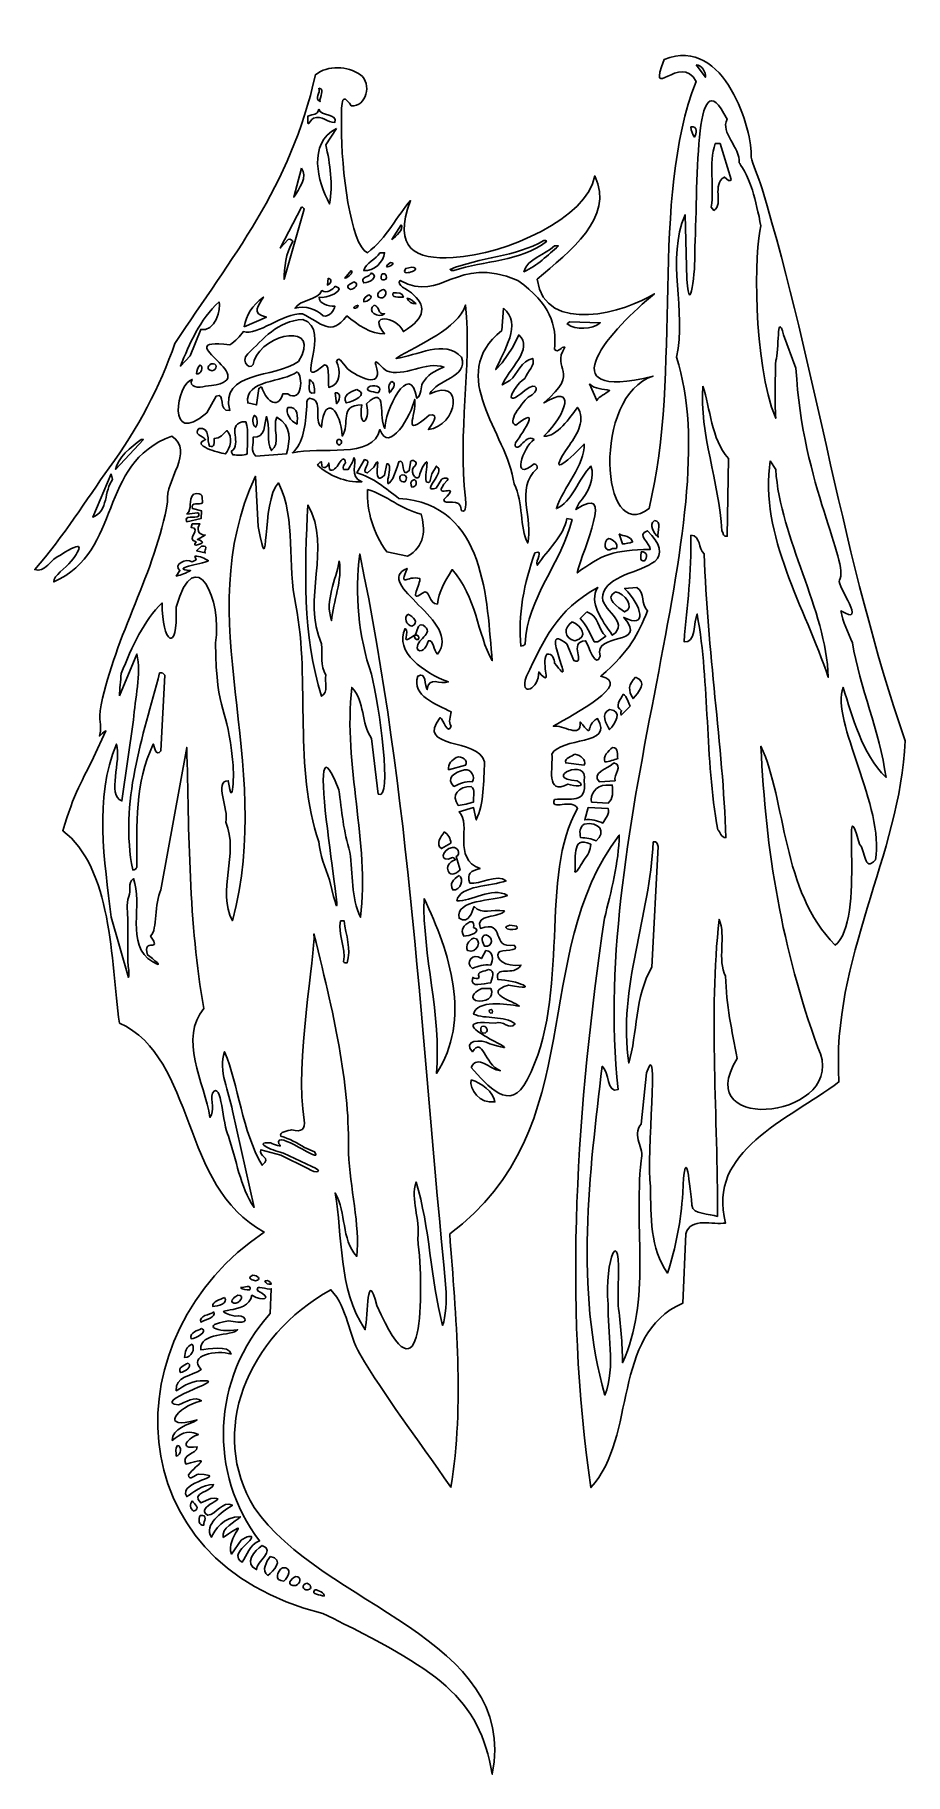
# Model space of a CAD drawing. Header units: centimetres. Extents: x -4 to 4, y -8 to 8.2.
import ezdxf

# ---------------------------------------------------------------- set-up
doc = ezdxf.new("R2010")
doc.units = ezdxf.units.CM
doc.header["$MEASUREMENT"] = 0
doc.layers.add('Ebene 1', color=7, linetype='Continuous')

msp = doc.modelspace()

# ---------------------------------------------------------------- linework, layer by layer
at = {"layer": 'Ebene 1'}
for points, knots in [([(4.04128, 1.61233), (3.99556, 0.54807), (3.35294, -0.4095), (3.4266, -1.55504), (3.4266, -1.55504), (2.94654, -1.91572), (2.19724, -2.19512), (2.37504, -2.86568), (2.37504, -2.86568), (2.2582, -2.886), (2.05246, -2.80472), (2.0042, -2.96728), (2.0042, -2.96728), (2.0042, -2.96728), (1.97626, -3.6099), (1.97626, -3.6099), (1.97626, -3.6099), (1.31078, -3.90708), (1.55716, -4.84434), (1.12536, -5.32186), (1.12536, -5.32186), (0.86374, -3.58958), (0.99836, -1.76078), (1.24982, -0.03612), (1.24982, -0.03612), (1.31332, 0.20771), (1.38444, 0.48711), (1.38698, 0.73603), (1.38698, 0.73603), (0.53862, -0.37648), (1.13552, -1.97668), (-0.18527, -2.96728), (-0.18527, -2.96728), (-0.12939, -3.73182), (-0.04557, -4.54716), (-0.17511, -5.31932), (-0.17511, -5.31932), (-0.50277, -4.8418), (-0.78471, -4.48112), (-1.02093, -4.0798), (-1.02093, -4.0798), (-1.12761, -3.89946), (-1.12761, -3.66578), (-1.28763, -3.48544), (-1.28763, -3.48544), (-2.07249, -3.91724), (-2.42809, -4.81386), (-1.99883, -5.50728), (-1.99883, -5.50728), (-1.38415, -6.41914), (0.46242, -6.71632), (0.20842, -7.98378), (0.20842, -7.98378), (0.08904, -7.27004), (-0.28687, -7.01858), (-1.36383, -6.49026), (-1.36383, -6.49026), (-3.28661, -6.01782), (-3.31709, -3.89946), (-1.90739, -2.9495), (-1.90739, -2.9495), (-2.69479, -2.52532), (-2.53223, -1.3366), (-3.25105, -1.00894), (-3.25105, -1.00894), (-3.32725, -0.41966), (-3.32217, 0.43631), (-3.77683, 0.77667), (-3.77683, 0.77667), (-3.67777, 1.11703), (-3.58125, 1.27197), (-3.48981, 1.45739), (-3.48981, 1.45739), (-3.48981, 1.45739), (-3.37551, 1.70377), (-3.37551, 1.70377), (-3.37551, 1.70377), (-3.38821, 1.70631), (-3.43901, 1.65043), (-3.43647, 1.65551), (-3.43647, 1.65551), (-3.40345, 1.80029), (-3.45425, 1.76727), (-3.41869, 1.94761), (-3.41869, 1.94761), (-3.29423, 2.57753), (-2.91323, 3.18459), (-2.80401, 3.83229), (-2.80401, 3.83229), (-2.82687, 4.03803), (-2.55255, 4.29711), (-2.76337, 4.44189), (-2.76337, 4.44189), (-3.46441, 4.18281), (-3.21041, 3.37763), (-3.86065, 3.08807), (-3.86065, 3.08807), (-3.86065, 3.14649), (-3.75143, 3.21507), (-3.69809, 3.28111), (-3.69809, 3.28111), (-3.60411, 3.40049), (-3.56855, 3.48685), (-3.79715, 3.33699), (-3.79715, 3.33699), (-3.88097, 3.30651), (-3.95209, 3.16173), (-4.03591, 3.20237), (-4.03591, 3.20237), (-3.76667, 3.51225), (-3.55839, 3.85007), (-3.34503, 4.14725), (-3.34503, 4.14725), (-3.07833, 4.51555), (-2.87513, 4.89909), (-2.73543, 5.30295), (-2.73543, 5.30295), (-2.21981, 6.08781), (-1.65847, 6.75329), (-1.43241, 7.79723), (-1.43241, 7.79723), (-1.31303, 7.88867), (-1.13777, 7.87851), (-1.01331, 7.79723), (-1.01331, 7.79723), (-0.90409, 7.71341), (-0.95997, 7.49751), (-1.09967, 7.50767), (-1.09967, 7.50767), (-1.19365, 7.65245), (-1.19111, 7.53307), (-1.19111, 7.31463), (-1.19111, 7.31463), (-1.19111, 6.92347), (-1.10729, 6.21735), (-0.94981, 6.14369), (-0.94981, 6.14369), (-0.76439, 6.27831), (-0.67295, 6.49675), (-0.54849, 6.62883), (-0.54849, 6.62883), (-0.71867, 6.17925), (-0.50277, 6.07765), (-0.15479, 6.10051), (-0.15479, 6.10051), (0.34304, 6.12845), (1.09234, 6.46627), (1.16092, 6.85743), (1.16092, 6.85743), (1.34634, 6.46373), (0.92978, 6.16401), (0.62498, 5.89731), (0.62498, 5.89731), (0.70118, 5.36899), (1.45556, 5.59759), (1.71464, 5.76269), (1.71464, 5.76269), (1.3311, 5.45281), (0.6834, 4.74923), (1.70194, 4.99815), (1.70194, 4.99815), (1.13552, 4.82289), (1.21172, 3.41827), (1.66384, 3.76879), (1.66384, 3.76879), (1.97626, 5.03879), (1.66892, 6.63899), (2.10072, 7.73373), (2.10072, 7.73373), (1.95848, 8.01313), (1.64098, 7.51783), (1.80608, 7.93947), (1.80608, 7.93947), (2.3725, 8.16807), (2.62904, 7.26129), (2.61126, 7.03269), (2.61126, 7.03269), (2.6265, 6.96665), (2.67476, 6.86251), (2.71286, 6.73805), (2.71286, 6.73805), (3.22086, 5.05911), (3.45962, 3.29127), (4.04128, 1.61233)], [0, 0, 0, 0, 0.02173913, 0.02173913, 0.02173913, 0.02173913, 0.04347826, 0.04347826, 0.04347826, 0.04347826, 0.06521739, 0.06521739, 0.06521739, 0.06521739, 0.08695652, 0.08695652, 0.08695652, 0.08695652, 0.10869565, 0.10869565, 0.10869565, 0.10869565, 0.13043478, 0.13043478, 0.13043478, 0.13043478, 0.15217391, 0.15217391, 0.15217391, 0.15217391, 0.17391304, 0.17391304, 0.17391304, 0.17391304, 0.19565217, 0.19565217, 0.19565217, 0.19565217, 0.2173913, 0.2173913, 0.2173913, 0.2173913, 0.23913043, 0.23913043, 0.23913043, 0.23913043, 0.26086957, 0.26086957, 0.26086957, 0.26086957, 0.2826087, 0.2826087, 0.2826087, 0.2826087, 0.30434783, 0.30434783, 0.30434783, 0.30434783, 0.32608696, 0.32608696, 0.32608696, 0.32608696, 0.34782609, 0.34782609, 0.34782609, 0.34782609, 0.36956522, 0.36956522, 0.36956522, 0.36956522, 0.39130435, 0.39130435, 0.39130435, 0.39130435, 0.41304348, 0.41304348, 0.41304348, 0.41304348, 0.43478261, 0.43478261, 0.43478261, 0.43478261, 0.45652174, 0.45652174, 0.45652174, 0.45652174, 0.47826087, 0.47826087, 0.47826087, 0.47826087, 0.5, 0.5, 0.5, 0.5, 0.52173913, 0.52173913, 0.52173913, 0.52173913, 0.54347826, 0.54347826, 0.54347826, 0.54347826, 0.56521739, 0.56521739, 0.56521739, 0.56521739, 0.58695652, 0.58695652, 0.58695652, 0.58695652, 0.60869565, 0.60869565, 0.60869565, 0.60869565, 0.63043478, 0.63043478, 0.63043478, 0.63043478, 0.65217391, 0.65217391, 0.65217391, 0.65217391, 0.67391304, 0.67391304, 0.67391304, 0.67391304, 0.69565217, 0.69565217, 0.69565217, 0.69565217, 0.7173913, 0.7173913, 0.7173913, 0.7173913, 0.73913043, 0.73913043, 0.73913043, 0.73913043, 0.76086957, 0.76086957, 0.76086957, 0.76086957, 0.7826087, 0.7826087, 0.7826087, 0.7826087, 0.80434783, 0.80434783, 0.80434783, 0.80434783, 0.82608696, 0.82608696, 0.82608696, 0.82608696, 0.84782609, 0.84782609, 0.84782609, 0.84782609, 0.86956522, 0.86956522, 0.86956522, 0.86956522, 0.89130435, 0.89130435, 0.89130435, 0.89130435, 0.91304348, 0.91304348, 0.91304348, 0.91304348, 0.93478261, 0.93478261, 0.93478261, 0.93478261, 0.95652174, 0.95652174, 0.95652174, 0.95652174, 0.97826087, 0.97826087, 0.97826087, 0.97826087, 1, 1, 1, 1]), ([(2.27852, 7.15715), (2.27852, 7.15715), (2.32424, 7.15715), (2.32424, 7.15715), (2.32424, 7.15715), (2.32424, 7.15715), (2.42584, 6.82441), (2.42584, 6.82441), (2.42584, 6.82441), (2.42838, 6.81425), (2.4106, 6.81425), (2.40044, 6.81425), (2.40044, 6.81425), (2.40044, 6.81425), (2.36488, 6.84727), (2.36488, 6.84727), (2.36488, 6.84727), (2.24042, 6.77361), (2.36234, 6.59835), (2.26582, 6.53739), (2.26582, 6.53739), (2.26582, 6.53739), (2.24042, 6.56787), (2.24042, 6.56787), (2.24042, 6.56787), (2.27344, 6.75329), (2.21502, 6.97173), (2.27852, 7.15715)], [0, 0, 0, 0, 0.14285714, 0.14285714, 0.14285714, 0.14285714, 0.28571429, 0.28571429, 0.28571429, 0.28571429, 0.42857143, 0.42857143, 0.42857143, 0.42857143, 0.57142857, 0.57142857, 0.57142857, 0.57142857, 0.71428571, 0.71428571, 0.71428571, 0.71428571, 0.85714286, 0.85714286, 0.85714286, 0.85714286, 1, 1, 1, 1]), ([(0.31256, 5.62807), (0.4929, 5.49345), (0.31256, 5.22421), (0.24144, 5.05911), (0.24144, 5.05911), (0.24144, 5.05911), (0.29986, 5.12261), (0.29986, 5.12261), (0.29986, 5.12261), (0.29986, 5.12261), (0.39892, 5.26739), (0.39892, 5.26739), (0.39892, 5.26739), (0.39892, 5.26739), (0.4548, 5.38169), (0.4548, 5.38169), (0.4548, 5.38169), (0.60466, 5.25723), (0.34812, 5.04895), (0.3024, 4.91687), (0.3024, 4.91687), (0.3024, 4.91687), (0.37352, 4.95751), (0.37352, 4.95751), (0.37352, 4.95751), (0.44464, 5.01847), (0.4802, 5.14293), (0.58434, 5.16325), (0.58434, 5.16325), (0.60974, 5.10229), (0.53862, 5.03879), (0.51068, 4.97783), (0.51068, 4.97783), (0.38622, 4.88385), (0.30748, 4.68827), (0.51068, 4.86353), (0.51068, 4.86353), (0.63514, 4.96767), (0.658, 4.85337), (0.54116, 4.80257), (0.54116, 4.80257), (0.4802, 4.74161), (0.33796, 4.56381), (0.4294, 4.54349), (0.4294, 4.54349), (0.66562, 4.73145), (0.5056, 4.49269), (0.42432, 4.37839), (0.42432, 4.37839), (0.40908, 4.32759), (0.4548, 4.32759), (0.4802, 4.36823), (0.4802, 4.36823), (0.51068, 4.38855), (0.55386, 4.45205), (0.59704, 4.40887), (0.59704, 4.40887), (0.4929, 4.33775), (0.3786, 4.00755), (0.59958, 4.18281), (0.59958, 4.18281), (0.62498, 4.18281), (0.62752, 4.16249), (0.62498, 4.14217), (0.62498, 4.14217), (0.41416, 3.94659), (0.5945, 3.66719), (0.53862, 3.44875), (0.53862, 3.44875), (0.45988, 3.59353), (0.50306, 3.82213), (0.41162, 3.99739), (0.41162, 3.99739), (0.34558, 4.48253), (-0.22591, 4.99815), (0.29732, 5.42233), (0.29732, 5.42233), (0.29732, 5.42233), (0.31256, 5.62807), (0.31256, 5.62807)], [0, 0, 0, 0, 0.05, 0.05, 0.05, 0.05, 0.1, 0.1, 0.1, 0.1, 0.15, 0.15, 0.15, 0.15, 0.2, 0.2, 0.2, 0.2, 0.25, 0.25, 0.25, 0.25, 0.3, 0.3, 0.3, 0.3, 0.35, 0.35, 0.35, 0.35, 0.4, 0.4, 0.4, 0.4, 0.45, 0.45, 0.45, 0.45, 0.5, 0.5, 0.5, 0.5, 0.55, 0.55, 0.55, 0.55, 0.6, 0.6, 0.6, 0.6, 0.65, 0.65, 0.65, 0.65, 0.7, 0.7, 0.7, 0.7, 0.75, 0.75, 0.75, 0.75, 0.8, 0.8, 0.8, 0.8, 0.85, 0.85, 0.85, 0.85, 0.9, 0.9, 0.9, 0.9, 0.95, 0.95, 0.95, 0.95, 1, 1, 1, 1]), ([(2.16422, 4.90671), (2.2328, 4.69843), (2.24042, 4.41903), (2.40044, 4.23361), (2.40044, 4.23361), (2.40044, 4.23361), (2.39028, 3.51225), (2.39028, 3.51225), (2.39028, 3.51225), (2.34964, 3.50209), (2.35472, 3.54273), (2.33948, 3.56305), (2.33948, 3.56305), (2.31662, 4.01771), (2.12866, 4.46221), (2.16422, 4.90671)], [0, 0, 0, 0, 0.25, 0.25, 0.25, 0.25, 0.5, 0.5, 0.5, 0.5, 0.75, 0.75, 0.75, 0.75, 1, 1, 1, 1]), ([(-1.22413, 4.40887), (-1.17841, 4.41903), (-1.18095, 4.36823), (-1.21143, 4.35807), (-1.21143, 4.35807), (-1.23175, 4.36823), (-1.24445, 4.38855), (-1.22413, 4.40887)], [0, 0, 0, 0, 0.5, 0.5, 0.5, 0.5, 1, 1, 1, 1]), ([(2.78906, 4.21329), (2.78906, 4.21329), (2.83986, 4.13201), (2.83986, 4.13201), (2.83986, 4.13201), (2.8805, 3.48177), (3.30722, 2.84169), (3.32754, 2.20161), (3.32754, 2.20161), (3.11672, 2.84169), (2.68238, 3.52241), (2.78906, 4.21329)], [0, 0, 0, 0, 0.33333333, 0.33333333, 0.33333333, 0.33333333, 0.66666667, 0.66666667, 0.66666667, 0.66666667, 1, 1, 1, 1]), ([(-0.63739, 4.07867), (-0.58659, 4.09137), (-0.57389, 4.04819), (-0.60183, 4.01771), (-0.60183, 4.01771), (-0.64755, 4.00755), (-0.66279, 4.05835), (-0.63739, 4.07867)], [0, 0, 0, 0, 0.5, 0.5, 0.5, 0.5, 1, 1, 1, 1]), ([(-0.53579, 3.96691), (-0.54849, 3.98723), (-0.55611, 4.02787), (-0.51293, 4.03803), (-0.51293, 4.03803), (-0.48245, 4.01771), (-0.49515, 3.96691), (-0.53579, 3.96691)], [0, 0, 0, 0, 0.5, 0.5, 0.5, 0.5, 1, 1, 1, 1]), ([(0.90184, 3.67735), (0.90184, 3.67735), (0.9501, 3.66719), (0.9501, 3.66719), (0.9501, 3.66719), (0.85866, 3.27349), (0.52846, 2.93313), (0.51322, 2.51149), (0.51322, 2.51149), (0.50814, 2.50133), (0.49036, 2.49117), (0.47512, 2.49117), (0.47512, 2.49117), (0.44464, 2.76803), (0.5056, 3.08807), (0.60466, 3.35731), (0.60466, 3.35731), (0.6961, 3.38779), (0.60466, 3.28365), (0.62752, 3.24301), (0.62752, 3.24301), (0.72404, 3.38779), (0.87136, 3.51225), (0.90184, 3.67735)], [0, 0, 0, 0, 0.16666667, 0.16666667, 0.16666667, 0.16666667, 0.33333333, 0.33333333, 0.33333333, 0.33333333, 0.5, 0.5, 0.5, 0.5, 0.66666667, 0.66666667, 0.66666667, 0.66666667, 0.83333333, 0.83333333, 0.83333333, 0.83333333, 1, 1, 1, 1]), ([(2.05246, 3.52241), (2.14644, 3.51225), (2.1185, 3.39795), (2.17692, 3.34715), (2.17692, 3.34715), (2.20232, 2.45815), (2.34964, 1.57169), (2.37758, 0.71317), (2.37758, 0.71317), (2.3344, 0.71317), (2.32424, 0.76651), (2.30138, 0.78683), (2.30138, 0.78683), (2.17946, 1.46755), (2.23026, 2.11779), (2.11088, 2.78835), (2.11088, 2.78835), (2.07786, 2.71723), (2.09818, 2.51149), (1.98896, 2.53181), (1.98896, 2.53181), (2.01944, 2.87217), (2.06008, 3.17189), (2.05246, 3.52241)], [0, 0, 0, 0, 0.16666667, 0.16666667, 0.16666667, 0.16666667, 0.33333333, 0.33333333, 0.33333333, 0.33333333, 0.5, 0.5, 0.5, 0.5, 0.66666667, 0.66666667, 0.66666667, 0.66666667, 0.83333333, 0.83333333, 0.83333333, 0.83333333, 1, 1, 1, 1]), ([(1.59018, 3.36747), (1.64606, 3.37763), (1.65368, 3.30651), (1.6232, 3.28365), (1.6232, 3.28365), (1.56478, 3.27349), (1.59526, 3.33699), (1.59018, 3.36747)], [0, 0, 0, 0, 0.5, 0.5, 0.5, 0.5, 1, 1, 1, 1]), ([(-2.87767, 2.24225), (-2.84973, 2.25241), (-2.83957, 2.23209), (-2.82941, 2.22193), (-2.82941, 2.22193), (-2.82941, 2.22193), (-2.86497, 1.51835), (-2.86497, 1.51835), (-2.86497, 1.51835), (-2.91323, 1.45739), (-2.92593, 1.56153), (-2.93609, 1.58185), (-2.93609, 1.58185), (-3.10881, 1.21863), (-3.08849, 0.83763), (-3.08849, 0.43631), (-3.08849, 0.43631), (-3.09357, 0.42615), (-3.10881, 0.41345), (-3.12659, 0.41345), (-3.12659, 0.41345), (-3.25359, 1.03321), (-3.03261, 1.65297), (-2.87767, 2.24225)], [0, 0, 0, 0, 0.16666667, 0.16666667, 0.16666667, 0.16666667, 0.33333333, 0.33333333, 0.33333333, 0.33333333, 0.5, 0.5, 0.5, 0.5, 0.66666667, 0.66666667, 0.66666667, 0.66666667, 0.83333333, 0.83333333, 0.83333333, 0.83333333, 1, 1, 1, 1]), ([(1.70194, 0.67253), (1.74258, 0.68269), (1.7375, 0.65221), (1.7502, 0.63189), (1.7502, 0.63189), (1.7502, 0.63189), (1.68924, -0.49078), (1.68924, -0.49078), (1.68924, -0.49078), (1.53176, -0.76002), (1.55716, -1.11054), (1.47588, -1.37978), (1.47588, -1.37978), (1.37174, -0.6762), (1.67654, -0.0158), (1.70194, 0.67253)], [0, 0, 0, 0, 0.25, 0.25, 0.25, 0.25, 0.5, 0.5, 0.5, 0.5, 0.75, 0.75, 0.75, 0.75, 1, 1, 1, 1]), ([(-1.19873, -0.05898), (-1.19873, -0.05898), (-1.16571, -0.05898), (-1.16571, -0.05898), (-1.16571, -0.05898), (-1.14793, -0.19106), (-1.09713, -0.32568), (-1.13777, -0.45014), (-1.13777, -0.45014), (-1.15301, -0.45014), (-1.16317, -0.45014), (-1.17079, -0.43998), (-1.17079, -0.43998), (-1.14793, -0.30536), (-1.22667, -0.1809), (-1.19873, -0.05898)], [0, 0, 0, 0, 0.25, 0.25, 0.25, 0.25, 0.5, 0.5, 0.5, 0.5, 0.75, 0.75, 0.75, 0.75, 1, 1, 1, 1]), ([(0.37352, -0.09962), (0.37352, -0.09962), (0.43702, -0.10978), (0.43702, -0.10978), (0.43702, -0.10978), (0.4802, -0.17074), (0.24144, -0.1301), (0.37352, -0.09962)], [0, 0, 0, 0, 0.5, 0.5, 0.5, 0.5, 1, 1, 1, 1]), ([(0.1881, -0.88448), (0.20842, -0.87432), (0.21858, -0.89464), (0.20842, -0.91496), (0.20842, -0.91496), (0.1881, -0.92512), (0.16778, -0.89464), (0.1881, -0.88448)], [0, 0, 0, 0, 0.5, 0.5, 0.5, 0.5, 1, 1, 1, 1]), ([(0.1119, -1.03942), (0.15254, -1.02672), (0.18048, -1.08006), (0.14746, -1.10038), (0.14746, -1.10038), (0.09412, -1.11054), (0.09666, -1.05974), (0.1119, -1.03942)], [0, 0, 0, 0, 0.5, 0.5, 0.5, 0.5, 1, 1, 1, 1])]:
    msp.add_open_spline(points, degree=3, knots=knots, dxfattribs=at)
at = {"layer": 'Ebene 1', "color": 7}
for points, knots in [([(2.62396, 6.72535), (2.6519, 6.62883), (2.67984, 6.50691), (2.7027, 6.39261), (2.7027, 6.39261), (2.64174, 6.18941), (2.62396, 5.12515), (2.83986, 4.60699), (2.83986, 4.60699), (2.8297, 4.77209), (2.83478, 4.96767), (2.83986, 5.14293), (2.83986, 5.14293), (2.87542, 5.22421), (2.84494, 5.61791), (2.91352, 5.38169), (2.91352, 5.38169), (2.91352, 5.38169), (3.02782, 5.07181), (3.02782, 5.07181), (3.02782, 5.07181), (3.08878, 3.97707), (3.52566, 3.27349), (3.43168, 3.10331), (3.43168, 3.10331), (3.40374, 3.05251), (3.70092, 2.66389), (3.44438, 2.81883), (3.44438, 2.81883), (3.4647, 2.71723), (3.51042, 2.61309), (3.55106, 2.52165), (3.55106, 2.52165), (3.62218, 2.10763), (3.80252, 1.70377), (3.86348, 1.27197), (3.86348, 1.27197), (3.63742, 1.49803), (3.55614, 1.82823), (3.4647, 2.10763), (3.4647, 2.10763), (3.34786, 1.79775), (3.85586, 0.99257), (3.76442, 0.50743), (3.76442, 0.50743), (3.65774, 0.38297), (3.67298, 0.60141), (3.6171, 0.65221), (3.6171, 0.65221), (3.43676, 1.29229), (3.6806, -0.0793), (3.39104, -0.28504), (3.39104, -0.28504), (2.89066, 0.21787), (2.93892, 1.05353), (2.7027, 1.56153), (2.7027, 1.56153), (2.74588, 0.59125), (2.89828, -0.32568), (3.23102, -1.235), (3.23102, -1.235), (3.54598, -1.88524), (2.02706, -2.07066), (2.48172, -1.3366), (2.48172, -1.3366), (2.43346, -1.08006), (2.38012, -0.8413), (2.37504, -0.5746), (2.37504, -0.5746), (2.29376, -0.41966), (2.38266, -0.20122), (2.31408, -0.04628), (2.31408, -0.04628), (2.21756, -0.93528), (2.30392, -1.88524), (2.29884, -2.80472), (2.29884, -2.80472), (2.22518, -2.77424), (2.07024, -2.79202), (2.06262, -2.70058), (2.06262, -2.70058), (2.03468, -2.42118), (1.99912, -2.13162), (1.97626, -2.58628), (1.97626, -2.58628), (1.96356, -2.84536), (1.91022, -3.09174), (1.83656, -3.3305), (1.83656, -3.3305), (1.66892, -3.1019), (1.68416, -2.80472), (1.67654, -2.52532), (1.67654, -2.52532), (1.6359, -2.23576), (1.7629, -1.10038), (1.64098, -1.47122), (1.64098, -1.47122), (1.64098, -1.47122), (1.59018, -1.9462), (1.59018, -1.9462), (1.59018, -1.9462), (1.50128, -2.0605), (1.62574, -2.16464), (1.59018, -2.28656), (1.59018, -2.28656), (1.5216, -2.9368), (1.6867, -3.57688), (1.41746, -4.16362), (1.41746, -4.16362), (1.41746, -3.98074), (1.40222, -3.80548), (1.37682, -3.63022), (1.37682, -3.63022), (1.37682, -3.63022), (1.37682, -3.45496), (1.37682, -3.45496), (1.37682, -3.45496), (1.40984, -2.82504), (1.24474, -3.2162), (1.28538, -3.62006), (1.28538, -3.62006), (1.27268, -3.8766), (1.35904, -4.19918), (1.2549, -4.46334), (1.2549, -4.46334), (0.9755, -3.48544), (1.11012, -2.40086), (1.2295, -1.41026), (1.2295, -1.41026), (1.29554, -1.46106), (1.27268, -1.6668), (1.37682, -1.62616), (1.37682, -1.62616), (1.10758, 0.84779), (2.41314, 3.68751), (1.91784, 5.17341), (1.91784, 5.17341), (2.0169, 5.60775), (1.81878, 6.08273), (1.99912, 6.49675), (1.99912, 6.49675), (1.99912, 6.49675), (2.01436, 5.89731), (2.01436, 5.89731), (2.01436, 5.89731), (2.0423, 5.51377), (2.09818, 5.99891), (2.08802, 6.14369), (2.08802, 6.14369), (2.1185, 6.71265), (2.07532, 8.02329), (2.38774, 7.38321), (2.38774, 7.38321), (2.32424, 7.25875), (2.50966, 7.12413), (2.50204, 6.97935), (2.50204, 6.97935), (2.50712, 6.97173), (2.58078, 6.86251), (2.62396, 6.72535)], [0, 0, 0, 0, 0.025, 0.025, 0.025, 0.025, 0.05, 0.05, 0.05, 0.05, 0.075, 0.075, 0.075, 0.075, 0.1, 0.1, 0.1, 0.1, 0.125, 0.125, 0.125, 0.125, 0.15, 0.15, 0.15, 0.15, 0.175, 0.175, 0.175, 0.175, 0.2, 0.2, 0.2, 0.2, 0.225, 0.225, 0.225, 0.225, 0.25, 0.25, 0.25, 0.25, 0.275, 0.275, 0.275, 0.275, 0.3, 0.3, 0.3, 0.3, 0.325, 0.325, 0.325, 0.325, 0.35, 0.35, 0.35, 0.35, 0.375, 0.375, 0.375, 0.375, 0.4, 0.4, 0.4, 0.4, 0.425, 0.425, 0.425, 0.425, 0.45, 0.45, 0.45, 0.45, 0.475, 0.475, 0.475, 0.475, 0.5, 0.5, 0.5, 0.5, 0.525, 0.525, 0.525, 0.525, 0.55, 0.55, 0.55, 0.55, 0.575, 0.575, 0.575, 0.575, 0.6, 0.6, 0.6, 0.6, 0.625, 0.625, 0.625, 0.625, 0.65, 0.65, 0.65, 0.65, 0.675, 0.675, 0.675, 0.675, 0.7, 0.7, 0.7, 0.7, 0.725, 0.725, 0.725, 0.725, 0.75, 0.75, 0.75, 0.75, 0.775, 0.775, 0.775, 0.775, 0.8, 0.8, 0.8, 0.8, 0.825, 0.825, 0.825, 0.825, 0.85, 0.85, 0.85, 0.85, 0.875, 0.875, 0.875, 0.875, 0.9, 0.9, 0.9, 0.9, 0.925, 0.925, 0.925, 0.925, 0.95, 0.95, 0.95, 0.95, 0.975, 0.975, 0.975, 0.975, 1, 1, 1, 1]), ([(2.10072, 7.88867), (2.1566, 7.88867), (2.19216, 7.81755), (2.18708, 7.77437), (2.18708, 7.77437), (2.18708, 7.77437), (2.10072, 7.88867), (2.10072, 7.88867)], [0, 0, 0, 0, 0.5, 0.5, 0.5, 0.5, 1, 1, 1, 1]), ([(-1.39939, 7.67277), (-1.33843, 7.66261), (-1.39685, 7.58895), (-1.38923, 7.54831), (-1.38923, 7.54831), (-1.44511, 7.57879), (-1.38161, 7.62959), (-1.39939, 7.67277)], [0, 0, 0, 0, 0.5, 0.5, 0.5, 0.5, 1, 1, 1, 1]), ([(-1.39939, 7.47719), (-1.38415, 7.40353), (-1.22159, 7.44417), (-1.25207, 7.35273), (-1.25207, 7.35273), (-1.32319, 7.35273), (-1.36637, 7.42385), (-1.45019, 7.39337), (-1.45019, 7.39337), (-1.49337, 7.36289), (-1.50353, 7.28669), (-1.50353, 7.41115), (-1.50353, 7.41115), (-1.44257, 7.44163), (-1.41971, 7.41369), (-1.39939, 7.47719)], [0, 0, 0, 0, 0.25, 0.25, 0.25, 0.25, 0.5, 0.5, 0.5, 0.5, 0.75, 0.75, 0.75, 0.75, 1, 1, 1, 1]), ([(-1.23683, 7.29939), (-1.23683, 7.29939), (-1.33589, 7.14699), (-1.33589, 7.14699), (-1.33589, 7.14699), (-1.29525, 6.97173), (-1.26731, 6.77361), (-1.30033, 6.59835), (-1.30033, 6.59835), (-1.41209, 6.80409), (-1.50607, 7.15715), (-1.23683, 7.29939)], [0, 0, 0, 0, 0.33333333, 0.33333333, 0.33333333, 0.33333333, 0.66666667, 0.66666667, 0.66666667, 0.66666667, 1, 1, 1, 1]), ([(2.05246, 7.31209), (2.1185, 7.32225), (2.10834, 7.24859), (2.08548, 7.21811), (2.08548, 7.21811), (2.07024, 7.23843), (2.05246, 7.27907), (2.05246, 7.31209)], [0, 0, 0, 0, 0.5, 0.5, 0.5, 0.5, 1, 1, 1, 1]), ([(-1.56195, 6.92855), (-1.49845, 6.85743), (-1.58481, 6.73297), (-1.63307, 6.65931), (-1.63307, 6.65931), (-1.63307, 6.65931), (-1.56195, 6.92855), (-1.56195, 6.92855)], [0, 0, 0, 0, 0.5, 0.5, 0.5, 0.5, 1, 1, 1, 1]), ([(-1.56195, 6.56787), (-1.54925, 6.56787), (-1.53909, 6.55771), (-1.53655, 6.54755), (-1.53655, 6.54755), (-1.53655, 6.54755), (-1.72197, 5.89731), (-1.72197, 5.89731), (-1.72197, 5.89731), (-1.71943, 5.99891), (-1.70927, 6.14369), (-1.64069, 6.24783), (-1.64069, 6.24783), (-1.65085, 6.25799), (-1.65847, 6.27831), (-1.68387, 6.26815), (-1.68387, 6.26815), (-1.68387, 6.26815), (-1.75753, 6.18687), (-1.75753, 6.18687), (-1.75753, 6.18687), (-1.75753, 6.18687), (-1.56195, 6.56787), (-1.56195, 6.56787)], [0, 0, 0, 0, 0.16666667, 0.16666667, 0.16666667, 0.16666667, 0.33333333, 0.33333333, 0.33333333, 0.33333333, 0.5, 0.5, 0.5, 0.5, 0.66666667, 0.66666667, 0.66666667, 0.66666667, 0.83333333, 0.83333333, 0.83333333, 0.83333333, 1, 1, 1, 1]), ([(-0.63739, 6.40277), (-0.60437, 6.36213), (-0.68565, 6.29863), (-0.72121, 6.26815), (-0.72121, 6.26815), (-0.72121, 6.26815), (-0.63739, 6.40277), (-0.63739, 6.40277)], [0, 0, 0, 0, 0.5, 0.5, 0.5, 0.5, 1, 1, 1, 1]), ([(-0.83551, 6.14369), (-0.83551, 6.14369), (-0.78979, 6.14369), (-0.78979, 6.14369), (-0.78979, 6.14369), (-0.79741, 6.06241), (-0.88885, 5.96843), (-0.98283, 5.97859), (-0.98283, 5.97859), (-0.96759, 6.05225), (-0.86091, 6.08273), (-0.83551, 6.14369)], [0, 0, 0, 0, 0.33333333, 0.33333333, 0.33333333, 0.33333333, 0.66666667, 0.66666667, 0.66666667, 0.66666667, 1, 1, 1, 1]), ([(0.68848, 6.25799), (0.69356, 6.25799), (0.71388, 6.25799), (0.71134, 6.24783), (0.71134, 6.24783), (0.47258, 6.06241), (0.13222, 6.07257), (-0.14717, 5.97859), (-0.14717, 5.97859), (-0.16241, 5.97859), (-0.17511, 5.97859), (-0.18273, 5.98875), (-0.18273, 5.98875), (0.08904, 6.10305), (0.42686, 6.10305), (0.68848, 6.25799)], [0, 0, 0, 0, 0.25, 0.25, 0.25, 0.25, 0.5, 0.5, 0.5, 0.5, 0.75, 0.75, 0.75, 0.75, 1, 1, 1, 1]), ([(0.78754, 6.20719), (0.78754, 6.20719), (0.8231, 6.20719), (0.8231, 6.20719), (0.8231, 6.20719), (0.72404, 6.12337), (0.62752, 6.02177), (0.50306, 5.96843), (0.50306, 5.96843), (0.53862, 6.09289), (0.69864, 6.12337), (0.78754, 6.20719)], [0, 0, 0, 0, 0.33333333, 0.33333333, 0.33333333, 0.33333333, 0.66666667, 0.66666667, 0.66666667, 0.66666667, 1, 1, 1, 1]), ([(0.01284, -1.42042), (0.07888, -1.29596), (0.18048, -1.44074), (0.28462, -1.4509), (0.28462, -1.4509), (0.13222, -1.38994), (0.12206, -1.13086), (0.02554, -1.27564), (0.02554, -1.27564), (-0.07351, -1.1715), (0.10682, -1.15118), (0.1881, -1.20198), (0.1881, -1.20198), (0.6834, -1.3493), (-0.39609, -0.9556), (0.23636, -1.00894), (0.23636, -1.00894), (0.30748, -0.97592), (0.36844, -1.08006), (0.42178, -1.01656), (0.42178, -1.01656), (0.32272, -0.93528), (0.14492, -0.97592), (0.0357, -0.92512), (0.0357, -0.92512), (0.06872, -0.7905), (0.33542, -0.83114), (0.45988, -0.85146), (0.45988, -0.85146), (0.39638, -0.80066), (0.11698, -0.72954), (0.36082, -0.65588), (0.36082, -0.65588), (0.6834, -0.71938), (0.4294, -0.60508), (0.26176, -0.60508), (0.26176, -0.60508), (0.22874, -0.4603), (0.41162, -0.58476), (0.47512, -0.47046), (0.47512, -0.47046), (0.3278, -0.49078), (0.23128, -0.41204), (0.26938, -0.35108), (0.26938, -0.35108), (0.28462, -0.32314), (0.4802, -0.34854), (0.41162, -0.28504), (0.41162, -0.28504), (0.1881, -0.32568), (0.3405, -0.04628), (0.0992, -0.1301), (0.0992, -0.1301), (0.04586, 0.01213), (0.27954, -0.03612), (0.32272, 0.03245), (0.32272, 0.03245), (0.19826, 0.05277), (0.11952, -0.00564), (0.04078, 0.07309), (0.04078, 0.07309), (0.01792, 0.02229), (-0.00239, -0.08946), (-0.09891, -0.03612), (-0.09891, -0.03612), (-0.13193, 0.14675), (0.21096, 0.11627), (0.35066, 0.17723), (0.35066, 0.17723), (0.2008, 0.26105), (0.01538, 0.11627), (-0.11923, 0.12643), (-0.11923, 0.12643), (-0.09637, 0.27121), (0.20334, 0.26105), (0.33796, 0.31185), (0.33796, 0.31185), (0.25414, 0.38297), (0.09158, 0.27121), (0.00268, 0.29153), (0.00268, 0.29153), (-0.03287, 0.38297), (0.01284, 0.40329), (0.09666, 0.42615), (0.09666, 0.42615), (-0.16749, 0.51759), (0.023, 0.83763), (-0.09891, 0.95193), (-0.09891, 0.95193), (-0.09891, 0.95193), (0.0357, 0.99257), (0.0357, 0.99257), (0.0357, 0.99257), (0.0357, 0.99257), (0.0611, 0.87827), (0.0611, 0.87827), (0.0611, 0.87827), (0.13222, 1.03321), (0.12968, 1.23133), (0.1373, 1.41675), (0.1373, 1.41675), (0.0865, 1.64281), (-0.51293, 1.52851), (-0.27417, 1.82823), (-0.27417, 1.82823), (-0.24623, 1.80791), (-0.20305, 1.66313), (-0.17257, 1.74695), (-0.17257, 1.74695), (-0.20051, 1.78759), (-0.17765, 1.83839), (-0.17257, 1.88157), (-0.17257, 1.88157), (-0.30973, 1.95269), (-0.54087, 2.02635), (-0.48245, 2.21177), (-0.48245, 2.21177), (-0.39863, 2.26257), (-0.42149, 2.11779), (-0.39355, 2.08731), (-0.39355, 2.08731), (-0.38085, 2.22193), (-0.27417, 2.12795), (-0.19797, 2.15843), (-0.19797, 2.15843), (-0.41895, 2.24225), (-0.70597, 2.43783), (-0.59929, 2.65373), (-0.59929, 2.65373), (-0.57389, 2.64357), (-0.58913, 2.60293), (-0.58913, 2.57245), (-0.58913, 2.57245), (-0.60945, 2.52165), (-0.53071, 2.58261), (-0.51039, 2.59277), (-0.51039, 2.59277), (-0.51801, 2.57245), (-0.50277, 2.54197), (-0.47737, 2.55213), (-0.47737, 2.55213), (-0.46467, 2.57245), (-0.47737, 2.60293), (-0.51039, 2.59277), (-0.51039, 2.59277), (-0.47991, 2.62325), (-0.49007, 2.70707), (-0.43165, 2.68675), (-0.43165, 2.68675), (-0.30973, 2.60293), (-0.51801, 2.55213), (-0.48245, 2.45815), (-0.48245, 2.45815), (-0.42403, 2.41751), (-0.39609, 2.51149), (-0.38339, 2.54197), (-0.38339, 2.54197), (-0.33513, 2.55213), (-0.33513, 2.44799), (-0.29957, 2.41751), (-0.29957, 2.41751), (-0.05573, 2.71723), (-0.91425, 3.06775), (-0.58151, 3.21253), (-0.58151, 3.21253), (-0.65263, 3.02711), (-0.58405, 3.15157), (-0.46213, 3.11855), (-0.46213, 3.11855), (-0.45197, 3.07791), (-0.57389, 2.88233), (-0.43927, 2.98393), (-0.43927, 2.98393), (-0.36561, 3.03727), (-0.38339, 2.87217), (-0.29957, 2.88233), (-0.29957, 2.88233), (-0.28687, 2.99663), (-0.23099, 3.08807), (-0.16241, 3.20237), (-0.16241, 3.20237), (0.06364, 2.95345), (0.06872, 2.60293), (0.20842, 2.35655), (0.20842, 2.35655), (0.15762, 2.90265), (0.15762, 3.81197), (-0.65771, 3.86277), (-0.65771, 3.86277), (-0.78217, 3.95675), (-0.89647, 4.05835), (-1.04633, 4.09899), (-1.04633, 4.09899), (-1.04633, 4.09899), (-0.97521, 4.22345), (-0.97521, 4.22345), (-0.97521, 4.22345), (-0.88885, 4.21329), (-1.02601, 4.10915), (-0.94981, 4.09899), (-0.94981, 4.09899), (-0.94981, 4.09899), (-0.88885, 4.15233), (-0.88885, 4.15233), (-0.88885, 4.15233), (-0.79995, 4.33775), (-0.92695, 3.94659), (-0.78979, 4.07867), (-0.78979, 4.07867), (-0.78979, 4.07867), (-0.76947, 4.18281), (-0.76947, 4.18281), (-0.76947, 4.18281), (-0.69073, 4.20313), (-0.82789, 3.88309), (-0.71359, 4.04819), (-0.71359, 4.04819), (-0.71359, 4.04819), (-0.67295, 4.15233), (-0.67295, 4.15233), (-0.67295, 4.15233), (-0.67295, 4.15233), (-0.65771, 4.20313), (-0.65771, 4.20313), (-0.65771, 4.20313), (-0.59421, 4.24377), (-0.64501, 4.03803), (-0.56119, 4.12185), (-0.56119, 4.12185), (-0.56119, 4.12185), (-0.54849, 4.19297), (-0.54849, 4.19297), (-0.54849, 4.19297), (-0.55865, 4.23361), (-0.48499, 4.21329), (-0.49769, 4.18281), (-0.49769, 4.18281), (-0.49769, 4.18281), (-0.51039, 4.16249), (-0.51039, 4.16249), (-0.51039, 4.16249), (-0.51039, 4.16249), (-0.52055, 4.15233), (-0.52055, 4.15233), (-0.52055, 4.15233), (-0.56119, 4.09899), (-0.47483, 3.99739), (-0.46213, 4.09137), (-0.46213, 4.09137), (-0.46213, 4.09137), (-0.43673, 4.15233), (-0.43673, 4.15233), (-0.43673, 4.15233), (-0.33513, 4.33775), (-0.46721, 3.95675), (-0.37069, 4.01771), (-0.37069, 4.01771), (-0.37069, 4.01771), (-0.35037, 4.09137), (-0.35037, 4.09137), (-0.35037, 4.09137), (-0.35037, 4.09137), (-0.30973, 4.16249), (-0.30973, 4.16249), (-0.30973, 4.16249), (-0.20813, 4.10915), (-0.47229, 3.91357), (-0.31227, 3.95675), (-0.31227, 3.95675), (-0.31227, 3.95675), (-0.26147, 4.03803), (-0.26147, 4.03803), (-0.26147, 4.03803), (-0.25639, 4.05835), (-0.17765, 4.05835), (-0.21067, 4.02787), (-0.21067, 4.02787), (-0.39355, 3.82213), (-0.04557, 4.03803), (-0.23861, 3.85261), (-0.23861, 3.85261), (-0.24115, 3.78149), (-0.08367, 3.89325), (-0.07605, 3.74847), (-0.07605, 3.74847), (-0.02779, 3.72053), (-0.03541, 3.82975), (-0.04049, 3.86531), (-0.04049, 3.86531), (-0.11161, 4.47999), (0.02046, 5.07181), (-0.03795, 5.65855), (-0.03795, 5.65855), (-0.11669, 5.43249), (-0.46721, 5.29787), (-0.68311, 5.16325), (-0.68311, 5.16325), (-0.49261, 5.18357), (-0.23353, 5.34867), (-0.07605, 5.17341), (-0.07605, 5.17341), (-0.01001, 4.98799), (-0.30719, 4.96767), (-0.37069, 4.83305), (-0.37069, 4.83305), (-0.04303, 4.99815), (-0.11415, 4.53333), (-0.38339, 4.50285), (-0.38339, 4.50285), (-0.36307, 4.53333), (-0.26655, 4.65779), (-0.37577, 4.63747), (-0.37577, 4.63747), (-0.63993, 4.40887), (-0.49007, 4.62731), (-0.51039, 4.78225), (-0.51039, 4.78225), (-0.54087, 4.63747), (-0.75169, 4.26663), (-0.83297, 4.50285), (-0.83297, 4.50285), (-0.88885, 4.22345), (-1.39685, 4.34791), (-1.64577, 4.28695), (-1.64577, 4.28695), (-1.53655, 4.37839), (-1.52893, 4.53333), (-1.51115, 4.71875), (-1.51115, 4.71875), (-1.51369, 4.74161), (-1.51623, 4.78225), (-1.48829, 4.79241), (-1.48829, 4.79241), (-1.34605, 4.78225), (-1.45527, 4.58413), (-1.37653, 4.52317), (-1.37653, 4.52317), (-1.34605, 4.85337), (-1.19111, 4.66795), (-1.18349, 4.44189), (-1.18349, 4.44189), (-1.10221, 4.55365), (-1.22159, 4.73145), (-1.00061, 4.73145), (-1.00061, 4.73145), (-1.03871, 4.50285), (-0.91679, 4.55365), (-0.95743, 4.74161), (-0.95743, 4.74161), (-0.75677, 4.93719), (-0.85075, 4.59683), (-0.78725, 4.51301), (-0.78725, 4.51301), (-0.79233, 4.65779), (-0.55865, 5.16325), (-0.49007, 4.79241), (-0.49007, 4.79241), (-0.44435, 4.82543), (-0.45705, 4.89655), (-0.43673, 4.93211), (-0.43673, 4.93211), (-0.39355, 5.00831), (-0.33259, 5.04641), (-0.23861, 5.08197), (-0.23861, 5.08197), (-0.39609, 5.14293), (-0.61961, 4.98291), (-0.77201, 5.04641), (-0.77201, 5.04641), (-0.79995, 5.05911), (-0.89901, 5.18865), (-0.87107, 5.10229), (-0.87107, 5.10229), (-0.79995, 4.89401), (-0.98791, 4.96005), (-1.12253, 5.05657), (-1.12253, 5.05657), (-1.16317, 5.08451), (-1.21143, 5.20389), (-1.23683, 5.13277), (-1.23683, 5.13277), (-1.19365, 5.05911), (-1.19365, 4.91687), (-1.30795, 4.89401), (-1.30795, 4.89401), (-1.32065, 4.94735), (-1.28509, 5.17341), (-1.37399, 5.08197), (-1.37399, 5.08197), (-1.64069, 4.86353), (-1.26477, 5.43249), (-1.54925, 5.52393), (-1.54925, 5.52393), (-1.78547, 5.51377), (-1.91755, 5.33851), (-2.05979, 5.20643), (-2.05979, 5.20643), (-2.14107, 5.13277), (-2.01153, 5.01847), (-1.99883, 5.14293), (-1.99883, 5.14293), (-1.91755, 5.39947), (-1.36129, 5.50361), (-1.58989, 5.13277), (-1.58989, 5.13277), (-1.81087, 4.97783), (-2.32141, 5.04895), (-2.22743, 4.67811), (-2.22743, 4.67811), (-2.34427, 4.66795), (-2.25791, 4.85337), (-2.35189, 4.81273), (-2.35189, 4.81273), (-2.35189, 4.81273), (-2.44079, 4.65779), (-2.44079, 4.65779), (-2.44079, 4.65779), (-2.82179, 4.32759), (-2.71765, 4.93719), (-2.57541, 4.96767), (-2.57541, 4.96767), (-2.61351, 4.89401), (-2.51445, 4.88385), (-2.45095, 4.90671), (-2.45095, 4.90671), (-1.83119, 4.94735), (-2.85735, 5.36899), (-2.22743, 5.28771), (-2.22743, 5.28771), (-2.16901, 5.32835), (-2.13345, 5.36899), (-2.10043, 5.41217), (-2.10043, 5.41217), (-1.96835, 5.36899), (-1.73467, 5.58743), (-1.55179, 5.57727), (-1.55179, 5.57727), (-1.37399, 5.49345), (-1.29271, 5.35883), (-1.14031, 5.55695), (-1.14031, 5.55695), (-1.04887, 5.48329), (-0.91171, 5.38169), (-0.78979, 5.39185), (-0.78979, 5.39185), (-0.95743, 5.58743), (-0.68311, 5.55949), (-0.61453, 5.41217), (-0.61453, 5.41217), (-0.39863, 5.54425), (-0.40625, 5.65855), (-0.54087, 5.77285), (-0.54087, 5.77285), (-0.57643, 5.80333), (-0.68819, 5.84397), (-0.64501, 5.88715), (-0.64501, 5.88715), (-0.24877, 5.66871), (-0.14209, 6.13353), (0.44718, 5.88715), (0.44718, 5.88715), (0.74944, 5.66871), (0.80786, 5.47313), (0.78754, 5.24707), (0.78754, 5.24707), (0.82564, 5.20643), (0.8485, 5.27755), (0.88406, 5.26739), (0.88406, 5.26739), (0.74436, 5.04895), (1.04662, 5.05911), (0.68848, 4.74923), (0.68848, 4.74923), (0.9882, 4.93719), (0.90438, 4.64763), (0.68848, 4.44189), (0.68848, 4.44189), (0.8104, 4.43173), (0.92978, 4.61715), (1.0009, 4.70859), (1.0009, 4.70859), (1.0771, 4.59683), (1.0009, 4.46221), (0.9247, 4.35807), (0.9247, 4.35807), (0.71134, 4.04819), (0.88914, 4.18281), (1.06186, 4.36823), (1.06186, 4.36823), (1.06948, 4.17265), (0.86628, 3.96691), (0.80532, 3.76879), (0.80532, 3.76879), (0.94756, 3.82213), (1.00852, 4.04819), (1.12536, 4.16249), (1.12536, 4.16249), (1.16854, 4.05835), (1.09742, 3.91357), (1.01614, 3.82213), (1.01614, 3.82213), (1.01614, 3.82213), (0.98566, 3.75863), (0.98566, 3.75863), (0.98566, 3.75863), (1.3565, 4.01771), (1.04916, 3.39795), (0.99836, 3.17189), (0.99836, 3.17189), (1.2168, 3.33699), (1.34126, 3.38779), (1.674, 3.38779), (1.674, 3.38779), (1.68162, 3.44875), (1.53684, 3.52241), (1.6486, 3.56305), (1.6486, 3.56305), (1.77306, 3.44621), (1.79338, 3.33953), (1.71718, 3.27857), (1.71718, 3.27857), (1.59018, 3.17697), (1.2676, 3.14649), (1.23458, 2.96615), (1.23458, 2.96615), (1.20156, 2.83153), (1.50128, 2.71723), (1.32348, 2.59277), (1.32348, 2.59277), (1.22696, 2.73755), (1.09996, 2.89249), (1.18886, 3.03727), (1.18886, 3.03727), (0.7977, 2.81883), (0.69356, 2.55213), (0.52592, 2.21177), (0.52592, 2.21177), (0.4548, 2.00349), (0.65038, 2.09747), (0.64022, 2.25241), (0.64022, 2.25241), (0.77992, 2.08731), (0.65292, 2.32607), (0.71642, 2.41751), (0.71642, 2.41751), (0.76722, 2.42767), (0.785, 2.36671), (0.78754, 2.33369), (0.78754, 2.33369), (1.0263, 2.01619), (0.61482, 2.74771), (0.90184, 2.51149), (0.90184, 2.51149), (0.90184, 2.51149), (0.96534, 2.35655), (0.96534, 2.35655), (0.96534, 2.35655), (1.08472, 2.31337), (0.90692, 2.53181), (1.07456, 2.54197), (1.07456, 2.54197), (1.09996, 2.50133), (1.17108, 2.27273), (1.21172, 2.39719), (1.21172, 2.39719), (1.14568, 2.63341), (1.66638, 2.47847), (1.43016, 2.75787), (1.43016, 2.75787), (1.65114, 2.64357), (1.60034, 2.86201), (1.43778, 3.02711), (1.43778, 3.02711), (1.43778, 3.02711), (1.54954, 3.03727), (1.54954, 3.03727), (1.54954, 3.03727), (1.63082, 2.98393), (1.58256, 2.88233), (1.65114, 2.81883), (1.65114, 2.81883), (1.55462, 2.59277), (1.4962, 2.45815), (1.2168, 2.21177), (1.2168, 2.21177), (1.51906, 2.14827), (0.96788, 1.86125), (0.77484, 1.74695), (0.77484, 1.74695), (0.8612, 1.76727), (1.039, 1.62249), (1.0263, 1.78759), (1.0263, 1.78759), (1.16092, 1.62249), (1.06186, 1.75711), (1.18632, 1.81807), (1.18632, 1.81807), (1.34634, 1.56153), (0.84342, 1.65297), (0.76214, 1.48787), (0.76214, 1.48787), (0.77738, 1.37611), (0.69864, 1.09671), (0.912, 1.21101), (0.912, 1.21101), (0.96534, 1.18815), (1.09742, 1.17799), (0.99836, 1.24149), (0.99836, 1.24149), (0.65546, 1.26181), (1.11012, 1.46755), (1.06186, 1.24149), (1.06186, 1.24149), (1.0898, 1.01289), (0.92978, 1.08655), (0.78754, 1.06623), (0.78754, 1.06623), (0.73928, 0.95193), (0.95518, 1.08655), (1.0009, 0.98241), (1.0009, 0.98241), (0.64022, 0.38297), (0.94248, -0.76002), (0.53354, -1.53472), (0.53354, -1.53472), (0.37352, -1.85476), (0.1627, -1.58552), (0.01284, -1.42042)], [0, 0, 0, 0, 0.00636943, 0.00636943, 0.00636943, 0.00636943, 0.01273885, 0.01273885, 0.01273885, 0.01273885, 0.01910828, 0.01910828, 0.01910828, 0.01910828, 0.02547771, 0.02547771, 0.02547771, 0.02547771, 0.03184713, 0.03184713, 0.03184713, 0.03184713, 0.03821656, 0.03821656, 0.03821656, 0.03821656, 0.04458599, 0.04458599, 0.04458599, 0.04458599, 0.05095541, 0.05095541, 0.05095541, 0.05095541, 0.05732484, 0.05732484, 0.05732484, 0.05732484, 0.06369427, 0.06369427, 0.06369427, 0.06369427, 0.07006369, 0.07006369, 0.07006369, 0.07006369, 0.07643312, 0.07643312, 0.07643312, 0.07643312, 0.08280255, 0.08280255, 0.08280255, 0.08280255, 0.08917197, 0.08917197, 0.08917197, 0.08917197, 0.0955414, 0.0955414, 0.0955414, 0.0955414, 0.10191083, 0.10191083, 0.10191083, 0.10191083, 0.10828025, 0.10828025, 0.10828025, 0.10828025, 0.11464968, 0.11464968, 0.11464968, 0.11464968, 0.12101911, 0.12101911, 0.12101911, 0.12101911, 0.12738854, 0.12738854, 0.12738854, 0.12738854, 0.13375796, 0.13375796, 0.13375796, 0.13375796, 0.14012739, 0.14012739, 0.14012739, 0.14012739, 0.14649682, 0.14649682, 0.14649682, 0.14649682, 0.15286624, 0.15286624, 0.15286624, 0.15286624, 0.15923567, 0.15923567, 0.15923567, 0.15923567, 0.1656051, 0.1656051, 0.1656051, 0.1656051, 0.17197452, 0.17197452, 0.17197452, 0.17197452, 0.17834395, 0.17834395, 0.17834395, 0.17834395, 0.18471338, 0.18471338, 0.18471338, 0.18471338, 0.1910828, 0.1910828, 0.1910828, 0.1910828, 0.19745223, 0.19745223, 0.19745223, 0.19745223, 0.20382166, 0.20382166, 0.20382166, 0.20382166, 0.21019108, 0.21019108, 0.21019108, 0.21019108, 0.21656051, 0.21656051, 0.21656051, 0.21656051, 0.22292994, 0.22292994, 0.22292994, 0.22292994, 0.22929936, 0.22929936, 0.22929936, 0.22929936, 0.23566879, 0.23566879, 0.23566879, 0.23566879, 0.24203822, 0.24203822, 0.24203822, 0.24203822, 0.24840764, 0.24840764, 0.24840764, 0.24840764, 0.25477707, 0.25477707, 0.25477707, 0.25477707, 0.2611465, 0.2611465, 0.2611465, 0.2611465, 0.26751592, 0.26751592, 0.26751592, 0.26751592, 0.27388535, 0.27388535, 0.27388535, 0.27388535, 0.28025478, 0.28025478, 0.28025478, 0.28025478, 0.2866242, 0.2866242, 0.2866242, 0.2866242, 0.29299363, 0.29299363, 0.29299363, 0.29299363, 0.29936306, 0.29936306, 0.29936306, 0.29936306, 0.30573248, 0.30573248, 0.30573248, 0.30573248, 0.31210191, 0.31210191, 0.31210191, 0.31210191, 0.31847134, 0.31847134, 0.31847134, 0.31847134, 0.32484076, 0.32484076, 0.32484076, 0.32484076, 0.33121019, 0.33121019, 0.33121019, 0.33121019, 0.33757962, 0.33757962, 0.33757962, 0.33757962, 0.34394904, 0.34394904, 0.34394904, 0.34394904, 0.35031847, 0.35031847, 0.35031847, 0.35031847, 0.3566879, 0.3566879, 0.3566879, 0.3566879, 0.36305732, 0.36305732, 0.36305732, 0.36305732, 0.36942675, 0.36942675, 0.36942675, 0.36942675, 0.37579618, 0.37579618, 0.37579618, 0.37579618, 0.38216561, 0.38216561, 0.38216561, 0.38216561, 0.38853503, 0.38853503, 0.38853503, 0.38853503, 0.39490446, 0.39490446, 0.39490446, 0.39490446, 0.40127389, 0.40127389, 0.40127389, 0.40127389, 0.40764331, 0.40764331, 0.40764331, 0.40764331, 0.41401274, 0.41401274, 0.41401274, 0.41401274, 0.42038217, 0.42038217, 0.42038217, 0.42038217, 0.42675159, 0.42675159, 0.42675159, 0.42675159, 0.43312102, 0.43312102, 0.43312102, 0.43312102, 0.43949045, 0.43949045, 0.43949045, 0.43949045, 0.44585987, 0.44585987, 0.44585987, 0.44585987, 0.4522293, 0.4522293, 0.4522293, 0.4522293, 0.45859873, 0.45859873, 0.45859873, 0.45859873, 0.46496815, 0.46496815, 0.46496815, 0.46496815, 0.47133758, 0.47133758, 0.47133758, 0.47133758, 0.47770701, 0.47770701, 0.47770701, 0.47770701, 0.48407643, 0.48407643, 0.48407643, 0.48407643, 0.49044586, 0.49044586, 0.49044586, 0.49044586, 0.49681529, 0.49681529, 0.49681529, 0.49681529, 0.50318471, 0.50318471, 0.50318471, 0.50318471, 0.50955414, 0.50955414, 0.50955414, 0.50955414, 0.51592357, 0.51592357, 0.51592357, 0.51592357, 0.52229299, 0.52229299, 0.52229299, 0.52229299, 0.52866242, 0.52866242, 0.52866242, 0.52866242, 0.53503185, 0.53503185, 0.53503185, 0.53503185, 0.54140127, 0.54140127, 0.54140127, 0.54140127, 0.5477707, 0.5477707, 0.5477707, 0.5477707, 0.55414013, 0.55414013, 0.55414013, 0.55414013, 0.56050955, 0.56050955, 0.56050955, 0.56050955, 0.56687898, 0.56687898, 0.56687898, 0.56687898, 0.57324841, 0.57324841, 0.57324841, 0.57324841, 0.57961783, 0.57961783, 0.57961783, 0.57961783, 0.58598726, 0.58598726, 0.58598726, 0.58598726, 0.59235669, 0.59235669, 0.59235669, 0.59235669, 0.59872611, 0.59872611, 0.59872611, 0.59872611, 0.60509554, 0.60509554, 0.60509554, 0.60509554, 0.61146497, 0.61146497, 0.61146497, 0.61146497, 0.61783439, 0.61783439, 0.61783439, 0.61783439, 0.62420382, 0.62420382, 0.62420382, 0.62420382, 0.63057325, 0.63057325, 0.63057325, 0.63057325, 0.63694268, 0.63694268, 0.63694268, 0.63694268, 0.6433121, 0.6433121, 0.6433121, 0.6433121, 0.64968153, 0.64968153, 0.64968153, 0.64968153, 0.65605096, 0.65605096, 0.65605096, 0.65605096, 0.66242038, 0.66242038, 0.66242038, 0.66242038, 0.66878981, 0.66878981, 0.66878981, 0.66878981, 0.67515924, 0.67515924, 0.67515924, 0.67515924, 0.68152866, 0.68152866, 0.68152866, 0.68152866, 0.68789809, 0.68789809, 0.68789809, 0.68789809, 0.69426752, 0.69426752, 0.69426752, 0.69426752, 0.70063694, 0.70063694, 0.70063694, 0.70063694, 0.70700637, 0.70700637, 0.70700637, 0.70700637, 0.7133758, 0.7133758, 0.7133758, 0.7133758, 0.71974522, 0.71974522, 0.71974522, 0.71974522, 0.72611465, 0.72611465, 0.72611465, 0.72611465, 0.73248408, 0.73248408, 0.73248408, 0.73248408, 0.7388535, 0.7388535, 0.7388535, 0.7388535, 0.74522293, 0.74522293, 0.74522293, 0.74522293, 0.75159236, 0.75159236, 0.75159236, 0.75159236, 0.75796178, 0.75796178, 0.75796178, 0.75796178, 0.76433121, 0.76433121, 0.76433121, 0.76433121, 0.77070064, 0.77070064, 0.77070064, 0.77070064, 0.77707006, 0.77707006, 0.77707006, 0.77707006, 0.78343949, 0.78343949, 0.78343949, 0.78343949, 0.78980892, 0.78980892, 0.78980892, 0.78980892, 0.79617834, 0.79617834, 0.79617834, 0.79617834, 0.80254777, 0.80254777, 0.80254777, 0.80254777, 0.8089172, 0.8089172, 0.8089172, 0.8089172, 0.81528662, 0.81528662, 0.81528662, 0.81528662, 0.82165605, 0.82165605, 0.82165605, 0.82165605, 0.82802548, 0.82802548, 0.82802548, 0.82802548, 0.8343949, 0.8343949, 0.8343949, 0.8343949, 0.84076433, 0.84076433, 0.84076433, 0.84076433, 0.84713376, 0.84713376, 0.84713376, 0.84713376, 0.85350318, 0.85350318, 0.85350318, 0.85350318, 0.85987261, 0.85987261, 0.85987261, 0.85987261, 0.86624204, 0.86624204, 0.86624204, 0.86624204, 0.87261146, 0.87261146, 0.87261146, 0.87261146, 0.87898089, 0.87898089, 0.87898089, 0.87898089, 0.88535032, 0.88535032, 0.88535032, 0.88535032, 0.89171975, 0.89171975, 0.89171975, 0.89171975, 0.89808917, 0.89808917, 0.89808917, 0.89808917, 0.9044586, 0.9044586, 0.9044586, 0.9044586, 0.91082803, 0.91082803, 0.91082803, 0.91082803, 0.91719745, 0.91719745, 0.91719745, 0.91719745, 0.92356688, 0.92356688, 0.92356688, 0.92356688, 0.92993631, 0.92993631, 0.92993631, 0.92993631, 0.93630573, 0.93630573, 0.93630573, 0.93630573, 0.94267516, 0.94267516, 0.94267516, 0.94267516, 0.94904459, 0.94904459, 0.94904459, 0.94904459, 0.95541401, 0.95541401, 0.95541401, 0.95541401, 0.96178344, 0.96178344, 0.96178344, 0.96178344, 0.96815287, 0.96815287, 0.96815287, 0.96815287, 0.97452229, 0.97452229, 0.97452229, 0.97452229, 0.98089172, 0.98089172, 0.98089172, 0.98089172, 0.98726115, 0.98726115, 0.98726115, 0.98726115, 0.99363057, 0.99363057, 0.99363057, 0.99363057, 1, 1, 1, 1]), ([(-1.09967, 5.97859), (-1.07427, 5.95827), (-1.12761, 5.91763), (-1.15809, 5.90747), (-1.15809, 5.90747), (-1.15809, 5.90747), (-1.09967, 5.97859), (-1.09967, 5.97859)], [0, 0, 0, 0, 0.5, 0.5, 0.5, 0.5, 1, 1, 1, 1]), ([(-0.73645, 6.05225), (-0.65771, 6.05225), (-0.80249, 5.97859), (-0.76439, 6.03193), (-0.76439, 6.03193), (-0.76439, 6.03193), (-0.73645, 6.05225), (-0.73645, 6.05225)], [0, 0, 0, 0, 0.5, 0.5, 0.5, 0.5, 1, 1, 1, 1]), ([(-0.53579, 6.00907), (-0.41641, 5.99891), (-0.65771, 5.90747), (-0.59421, 5.99891), (-0.59421, 5.99891), (-0.59421, 5.99891), (-0.53579, 6.00907), (-0.53579, 6.00907)], [0, 0, 0, 0, 0.5, 0.5, 0.5, 0.5, 1, 1, 1, 1]), ([(-1.24953, 5.83381), (-1.12761, 5.80333), (-1.33589, 5.71189), (-1.39685, 5.73221), (-1.39685, 5.73221), (-1.40193, 5.66871), (-1.31049, 5.64839), (-1.25207, 5.64839), (-1.25207, 5.64839), (-1.25715, 5.60775), (-1.30033, 5.54679), (-1.36129, 5.55695), (-1.36129, 5.55695), (-1.41971, 5.61791), (-1.52639, 5.65855), (-1.62037, 5.62807), (-1.62037, 5.62807), (-1.57973, 5.71189), (-1.40701, 5.69919), (-1.37145, 5.79317), (-1.37145, 5.79317), (-1.32319, 5.76269), (-1.27239, 5.80333), (-1.24953, 5.83381)], [0, 0, 0, 0, 0.16666667, 0.16666667, 0.16666667, 0.16666667, 0.33333333, 0.33333333, 0.33333333, 0.33333333, 0.5, 0.5, 0.5, 0.5, 0.66666667, 0.66666667, 0.66666667, 0.66666667, 0.83333333, 0.83333333, 0.83333333, 0.83333333, 1, 1, 1, 1]), ([(-1.31303, 5.90747), (-1.26985, 5.89731), (-1.28763, 5.85667), (-1.32065, 5.84397), (-1.32065, 5.84397), (-1.32065, 5.84397), (-1.31303, 5.90747), (-1.31303, 5.90747)], [0, 0, 0, 0, 0.5, 0.5, 0.5, 0.5, 1, 1, 1, 1]), ([(-1.07427, 5.87445), (-1.01839, 5.85667), (-1.07173, 5.80333), (-1.10729, 5.80333), (-1.10729, 5.80333), (-1.17079, 5.83381), (-1.09967, 5.85667), (-1.07427, 5.87445)], [0, 0, 0, 0, 0.5, 0.5, 0.5, 0.5, 1, 1, 1, 1]), ([(-0.91171, 5.95827), (-0.83805, 5.91763), (-0.93203, 5.86429), (-0.98283, 5.86429), (-0.98283, 5.86429), (-1.02347, 5.91763), (-0.92441, 5.91763), (-0.91171, 5.95827)], [0, 0, 0, 0, 0.5, 0.5, 0.5, 0.5, 1, 1, 1, 1]), ([(-0.81265, 5.94811), (-0.76947, 5.95827), (-0.76693, 5.91763), (-0.77709, 5.89731), (-0.77709, 5.89731), (-0.83043, 5.87445), (-0.82789, 5.91763), (-0.81265, 5.94811)], [0, 0, 0, 0, 0.5, 0.5, 0.5, 0.5, 1, 1, 1, 1]), ([(-2.32649, 5.68903), (-2.30109, 5.62807), (-2.36459, 5.39947), (-2.49667, 5.43249), (-2.49667, 5.43249), (-2.49667, 5.43249), (-2.59573, 5.18611), (-2.59573, 5.18611), (-2.59573, 5.18611), (-2.59573, 5.18611), (-2.68463, 5.09213), (-2.68463, 5.09213), (-2.68463, 5.09213), (-2.59827, 5.29787), (-2.50683, 5.52393), (-2.32649, 5.68903)], [0, 0, 0, 0, 0.25, 0.25, 0.25, 0.25, 0.5, 0.5, 0.5, 0.5, 0.75, 0.75, 0.75, 0.75, 1, 1, 1, 1]), ([(-2.09281, 5.45535), (-2.06995, 5.56965), (-2.02423, 5.64839), (-1.91501, 5.73221), (-1.91501, 5.73221), (-1.95565, 5.65855), (-2.03439, 5.57727), (-1.88707, 5.54679), (-1.88707, 5.54679), (-1.88707, 5.54679), (-2.09281, 5.45535), (-2.09281, 5.45535)], [0, 0, 0, 0, 0.33333333, 0.33333333, 0.33333333, 0.33333333, 0.66666667, 0.66666667, 0.66666667, 0.66666667, 1, 1, 1, 1]), ([(-1.03617, 5.65855), (-1.03109, 5.63823), (-1.05395, 5.62807), (-1.07427, 5.62807), (-1.07427, 5.62807), (-1.08189, 5.64839), (-1.05141, 5.64839), (-1.03617, 5.65855)], [0, 0, 0, 0, 0.5, 0.5, 0.5, 0.5, 1, 1, 1, 1]), ([(-0.93711, 5.75253), (-0.87869, 5.73221), (-0.95235, 5.68903), (-0.98283, 5.68903), (-0.98283, 5.68903), (-0.99045, 5.72205), (-0.95489, 5.74237), (-0.93711, 5.75253)], [0, 0, 0, 0, 0.5, 0.5, 0.5, 0.5, 1, 1, 1, 1]), ([(-0.88631, 5.65855), (-0.83297, 5.64839), (-0.85837, 5.56711), (-0.78979, 5.57727), (-0.78979, 5.57727), (-0.84821, 5.52393), (-0.96251, 5.60775), (-0.88631, 5.65855)], [0, 0, 0, 0, 0.5, 0.5, 0.5, 0.5, 1, 1, 1, 1]), ([(-0.79995, 5.80333), (-0.75169, 5.78301), (-0.78979, 5.69919), (-0.84567, 5.73221), (-0.84567, 5.73221), (-0.86853, 5.77285), (-0.82789, 5.79317), (-0.79995, 5.80333)], [0, 0, 0, 0, 0.5, 0.5, 0.5, 0.5, 1, 1, 1, 1]), ([(-0.71105, 5.77285), (-0.67041, 5.77285), (-0.61961, 5.77285), (-0.61453, 5.73221), (-0.61453, 5.73221), (-0.65517, 5.73221), (-0.73137, 5.72205), (-0.71105, 5.77285)], [0, 0, 0, 0, 0.5, 0.5, 0.5, 0.5, 1, 1, 1, 1]), ([(-0.49769, 5.66871), (-0.53325, 5.66871), (-0.56881, 5.68903), (-0.58151, 5.72205), (-0.58151, 5.72205), (-0.55103, 5.72205), (-0.51801, 5.68903), (-0.49769, 5.66871)], [0, 0, 0, 0, 0.5, 0.5, 0.5, 0.5, 1, 1, 1, 1]), ([(0.9247, 5.50361), (0.9247, 5.50361), (1.21172, 5.49345), (1.21172, 5.49345), (1.21172, 5.49345), (1.13298, 5.43249), (0.9882, 5.42233), (0.90438, 5.48329), (0.90438, 5.48329), (0.90438, 5.48329), (0.9247, 5.50361), (0.9247, 5.50361)], [0, 0, 0, 0, 0.33333333, 0.33333333, 0.33333333, 0.33333333, 0.66666667, 0.66666667, 0.66666667, 0.66666667, 1, 1, 1, 1]), ([(-2.50175, 5.10229), (-2.46873, 5.08197), (-2.48905, 5.01847), (-2.53477, 5.01847), (-2.53477, 5.01847), (-2.52969, 5.04895), (-2.52715, 5.08197), (-2.50175, 5.10229)], [0, 0, 0, 0, 0.5, 0.5, 0.5, 0.5, 1, 1, 1, 1]), ([(-2.40015, 5.11245), (-2.33665, 5.12261), (-2.34427, 5.05911), (-2.38999, 5.04895), (-2.38999, 5.04895), (-2.44587, 5.05911), (-2.43317, 5.09213), (-2.40015, 5.11245)], [0, 0, 0, 0, 0.5, 0.5, 0.5, 0.5, 1, 1, 1, 1]), ([(-1.60005, 5.03879), (-1.54671, 4.99815), (-1.55179, 4.74161), (-1.68895, 4.83305), (-1.68895, 4.83305), (-1.68895, 4.83305), (-1.73467, 4.83305), (-1.73467, 4.83305), (-1.73467, 4.83305), (-1.78293, 4.66795), (-1.90485, 4.79241), (-1.92771, 4.89401), (-1.92771, 4.89401), (-1.94041, 4.90671), (-1.95057, 4.88385), (-1.95819, 4.88385), (-1.95819, 4.88385), (-1.95819, 4.88385), (-1.97851, 4.73145), (-1.97851, 4.73145), (-1.97851, 4.73145), (-1.97851, 4.73145), (-2.05979, 4.74923), (-2.05979, 4.74923), (-2.05979, 4.74923), (-2.08773, 4.96767), (-1.73467, 4.93719), (-1.60005, 5.03879)], [0, 0, 0, 0, 0.14285714, 0.14285714, 0.14285714, 0.14285714, 0.28571429, 0.28571429, 0.28571429, 0.28571429, 0.42857143, 0.42857143, 0.42857143, 0.42857143, 0.57142857, 0.57142857, 0.57142857, 0.57142857, 0.71428571, 0.71428571, 0.71428571, 0.71428571, 0.85714286, 0.85714286, 0.85714286, 0.85714286, 1, 1, 1, 1]), ([(-1.48829, 4.96767), (-1.43241, 4.93719), (-1.44511, 4.89401), (-1.44003, 4.84321), (-1.44003, 4.84321), (-1.52385, 4.82289), (-1.47305, 4.92703), (-1.48829, 4.96767)], [0, 0, 0, 0, 0.5, 0.5, 0.5, 0.5, 1, 1, 1, 1]), ([(-1.24953, 4.84321), (-1.18603, 4.85337), (-1.20635, 4.76193), (-1.23683, 4.74161), (-1.23683, 4.74161), (-1.23683, 4.74161), (-1.24953, 4.84321), (-1.24953, 4.84321)], [0, 0, 0, 0, 0.5, 0.5, 0.5, 0.5, 1, 1, 1, 1]), ([(-1.04887, 4.87369), (-0.93203, 4.83305), (-1.07935, 4.76193), (-1.14539, 4.74923), (-1.14539, 4.74923), (-1.18349, 4.82289), (-1.10729, 4.85337), (-1.04887, 4.87369)], [0, 0, 0, 0, 0.5, 0.5, 0.5, 0.5, 1, 1, 1, 1]), ([(-0.92441, 4.90671), (-0.86599, 4.91687), (-0.80503, 4.89401), (-0.85075, 4.84321), (-0.85075, 4.84321), (-0.90155, 4.85337), (-0.99553, 4.86353), (-0.92441, 4.90671)], [0, 0, 0, 0, 0.5, 0.5, 0.5, 0.5, 1, 1, 1, 1]), ([(-0.72375, 4.94735), (-0.66787, 4.93719), (-0.72375, 4.86353), (-0.74407, 4.84321), (-0.74407, 4.84321), (-0.75169, 4.88385), (-0.75677, 4.92703), (-0.72375, 4.94735)], [0, 0, 0, 0, 0.5, 0.5, 0.5, 0.5, 1, 1, 1, 1]), ([(1.11266, 4.92703), (1.16092, 4.87369), (1.23712, 4.88385), (1.29808, 4.86353), (1.29808, 4.86353), (1.25998, 4.83305), (1.2041, 4.81273), (1.1787, 4.77209), (1.1787, 4.77209), (1.1787, 4.77209), (1.11266, 4.92703), (1.11266, 4.92703)], [0, 0, 0, 0, 0.33333333, 0.33333333, 0.33333333, 0.33333333, 0.66666667, 0.66666667, 0.66666667, 0.66666667, 1, 1, 1, 1]), ([(-1.68641, 4.70859), (-1.58735, 4.71875), (-1.59751, 4.61715), (-1.60259, 4.55365), (-1.60259, 4.55365), (-1.66101, 4.57397), (-1.71435, 4.65779), (-1.68641, 4.70859)], [0, 0, 0, 0, 0.5, 0.5, 0.5, 0.5, 1, 1, 1, 1]), ([(-2.51445, 4.51301), (-2.40269, 4.52317), (-2.44079, 4.39871), (-2.41539, 4.34791), (-2.41539, 4.34791), (-2.36205, 4.32759), (-2.37221, 4.38855), (-2.37221, 4.41903), (-2.37221, 4.41903), (-2.31887, 4.41903), (-2.28585, 4.46221), (-2.25283, 4.49269), (-2.25283, 4.49269), (-2.19441, 4.43173), (-2.22235, 4.32759), (-2.26553, 4.27679), (-2.26553, 4.27679), (-2.33665, 4.28695), (-2.59065, 4.35807), (-2.45095, 4.40887), (-2.45095, 4.40887), (-2.48397, 4.45205), (-2.56525, 4.45205), (-2.51445, 4.51301)], [0, 0, 0, 0, 0.16666667, 0.16666667, 0.16666667, 0.16666667, 0.33333333, 0.33333333, 0.33333333, 0.33333333, 0.5, 0.5, 0.5, 0.5, 0.66666667, 0.66666667, 0.66666667, 0.66666667, 0.83333333, 0.83333333, 0.83333333, 0.83333333, 1, 1, 1, 1]), ([(-2.11313, 4.57397), (-2.11313, 4.57397), (-2.07757, 4.57397), (-2.07757, 4.57397), (-2.07757, 4.57397), (-2.04709, 4.48253), (-2.06741, 4.37839), (-2.06487, 4.27679), (-2.06487, 4.27679), (-2.09789, 4.25647), (-2.15631, 4.26663), (-2.19695, 4.26663), (-2.19695, 4.26663), (-2.19695, 4.26663), (-2.21219, 4.29711), (-2.21219, 4.29711), (-2.21219, 4.29711), (-2.10805, 4.37839), (-2.25537, 4.53333), (-2.11313, 4.57397)], [0, 0, 0, 0, 0.2, 0.2, 0.2, 0.2, 0.4, 0.4, 0.4, 0.4, 0.6, 0.6, 0.6, 0.6, 0.8, 0.8, 0.8, 0.8, 1, 1, 1, 1]), ([(-1.88707, 4.62731), (-1.84643, 4.53333), (-1.89469, 4.38855), (-1.83881, 4.30727), (-1.83881, 4.30727), (-1.75245, 4.36823), (-1.83119, 4.52317), (-1.79055, 4.61715), (-1.79055, 4.61715), (-1.64577, 4.53333), (-1.66609, 4.39871), (-1.70165, 4.27679), (-1.70165, 4.27679), (-1.70165, 4.27679), (-1.98359, 4.25647), (-1.98359, 4.25647), (-1.98359, 4.25647), (-2.03947, 4.29711), (-2.00391, 4.36823), (-2.00899, 4.43173), (-2.00899, 4.43173), (-1.89723, 4.41903), (-1.90231, 4.55365), (-1.88707, 4.62731)], [0, 0, 0, 0, 0.16666667, 0.16666667, 0.16666667, 0.16666667, 0.33333333, 0.33333333, 0.33333333, 0.33333333, 0.5, 0.5, 0.5, 0.5, 0.66666667, 0.66666667, 0.66666667, 0.66666667, 0.83333333, 0.83333333, 0.83333333, 0.83333333, 1, 1, 1, 1]), ([(-1.99883, 4.63747), (-1.96581, 4.61715), (-1.96581, 4.54349), (-1.98867, 4.52317), (-1.98867, 4.52317), (-2.02169, 4.55365), (-2.01661, 4.60699), (-1.99883, 4.63747)], [0, 0, 0, 0, 0.5, 0.5, 0.5, 0.5, 1, 1, 1, 1]), ([(-3.05039, 4.40887), (-3.05039, 4.40887), (-3.02753, 4.40887), (-3.02753, 4.40887), (-3.02753, 4.40887), (-3.02753, 4.40887), (-3.28661, 4.13201), (-3.28661, 4.13201), (-3.28661, 4.13201), (-3.26629, 4.24377), (-3.14437, 4.33775), (-3.05039, 4.40887)], [0, 0, 0, 0, 0.33333333, 0.33333333, 0.33333333, 0.33333333, 0.66666667, 0.66666667, 0.66666667, 0.66666667, 1, 1, 1, 1]), ([(-1.07427, 4.24377), (-1.04379, 4.19297), (-1.12507, 4.06851), (-1.00061, 4.01771), (-1.00061, 4.01771), (-1.15301, 4.00755), (-1.31303, 4.07867), (-1.41209, 4.17265), (-1.41209, 4.17265), (-1.40701, 4.18281), (-1.39177, 4.20313), (-1.37653, 4.20313), (-1.37653, 4.20313), (-1.37653, 4.20313), (-1.37145, 4.16249), (-1.37145, 4.16249), (-1.37145, 4.16249), (-1.34605, 4.13201), (-1.31303, 4.16249), (-1.30795, 4.19297), (-1.30795, 4.19297), (-1.30795, 4.19297), (-1.30033, 4.13201), (-1.30033, 4.13201), (-1.30033, 4.13201), (-1.23683, 4.07867), (-1.17333, 4.31743), (-1.15301, 4.19297), (-1.15301, 4.19297), (-1.16571, 4.18281), (-1.18349, 4.15233), (-1.17079, 4.13201), (-1.17079, 4.13201), (-1.17079, 4.13201), (-1.12761, 4.13201), (-1.12761, 4.13201), (-1.12761, 4.13201), (-1.10475, 4.17265), (-1.07935, 4.20313), (-1.07427, 4.24377)], [0, 0, 0, 0, 0.1, 0.1, 0.1, 0.1, 0.2, 0.2, 0.2, 0.2, 0.3, 0.3, 0.3, 0.3, 0.4, 0.4, 0.4, 0.4, 0.5, 0.5, 0.5, 0.5, 0.6, 0.6, 0.6, 0.6, 0.7, 0.7, 0.7, 0.7, 0.8, 0.8, 0.8, 0.8, 0.9, 0.9, 0.9, 0.9, 1, 1, 1, 1]), ([(-3.32725, 4.09137), (-3.32725, 4.09137), (-3.31455, 4.03803), (-3.31455, 4.03803), (-3.31455, 4.03803), (-3.39583, 3.93389), (-3.35011, 3.74847), (-3.49743, 3.68751), (-3.49743, 3.68751), (-3.49743, 3.68751), (-3.32725, 4.09137), (-3.32725, 4.09137)], [0, 0, 0, 0, 0.33333333, 0.33333333, 0.33333333, 0.33333333, 0.66666667, 0.66666667, 0.66666667, 0.66666667, 1, 1, 1, 1]), ([(-3.25105, 2.02889), (-3.24851, 2.09493), (-3.24089, 2.16605), (-3.23327, 2.23717), (-3.23327, 2.23717), (-3.13421, 2.48863), (-3.02245, 2.73247), (-2.85481, 2.89249), (-2.85481, 2.89249), (-2.85735, 2.52165), (-2.70495, 2.40735), (-2.72527, 2.85185), (-2.72527, 2.85185), (-2.54493, 3.48177), (-2.29347, 2.91281), (-2.35951, 2.52165), (-2.35951, 2.52165), (-2.34935, 1.82823), (-2.24267, 1.93237), (-2.20203, 1.43707), (-2.20203, 1.43707), (-2.17917, 1.32277), (-2.20203, 0.94177), (-2.24013, 1.24149), (-2.24013, 1.24149), (-2.37729, 1.24149), (-2.23251, 0.97225), (-2.26299, 0.85795), (-2.26299, 0.85795), (-2.14107, 0.56077), (-2.34681, 0.21787), (-2.20203, -0.05898), (-2.20203, -0.05898), (-1.79817, 1.44723), (-2.60843, 2.72739), (-1.98867, 4.06851), (-1.98867, 4.06851), (-1.98867, 4.06851), (-1.96327, 3.60369), (-1.96327, 3.60369), (-1.96327, 3.60369), (-1.85405, 3.01695), (-1.93787, 3.84245), (-1.77531, 4.00755), (-1.77531, 4.00755), (-1.60259, 3.66719), (-1.70165, 3.24301), (-1.61275, 2.87217), (-1.61275, 2.87217), (-1.47813, 2.14827), (-1.63815, 1.36341), (-1.39939, 0.67253), (-1.39939, 0.67253), (-1.38923, 0.54807), (-1.34351, 0.43631), (-1.30033, 0.32201), (-1.30033, 0.32201), (-1.05141, -0.74986), (-1.60513, 2.14827), (-1.21397, 1.15767), (-1.21397, 1.15767), (-1.18857, 0.96209), (-1.17079, 0.76651), (-1.11237, 0.57855), (-1.11237, 0.57855), (-1.08443, 0.37281), (-1.10221, 0.15691), (-1.01331, -0.02596), (-1.01331, -0.02596), (-0.92695, 0.67253), (-1.17587, 1.37611), (-1.09459, 2.10763), (-1.09459, 2.10763), (-0.97013, 1.97301), (-1.00823, 1.77743), (-0.91171, 1.63265), (-0.91171, 1.63265), (-0.91171, 1.63265), (-0.84821, 1.11703), (-0.84821, 1.11703), (-0.84821, 1.11703), (-0.71359, 1.04337), (-0.84059, 1.94253), (-0.91171, 2.23209), (-0.91171, 2.23209), (-1.03363, 2.58261), (-1.06919, 2.97631), (-1.02093, 3.34715), (-1.02093, 3.34715), (-0.55357, 1.12465), (-0.44689, -1.17404), (-0.22083, -3.4702), (-0.22083, -3.4702), (-0.21067, -3.57434), (-0.22337, -3.74452), (-0.25131, -3.81564), (-0.25131, -3.81564), (-0.36561, -3.3813), (-0.36815, -2.90632), (-0.49769, -2.48468), (-0.49769, -2.48468), (-0.55357, -2.64978), (-0.45705, -2.82504), (-0.48245, -3.01046), (-0.48245, -3.01046), (-0.42149, -3.52608), (-0.42911, -4.6259), (-0.86091, -3.63022), (-0.86091, -3.63022), (-0.95743, -3.267), (-0.94473, -3.72166), (-0.97013, -3.85628), (-0.97013, -3.85628), (-1.22667, -3.47528), (-1.17587, -2.97998), (-1.24953, -2.58628), (-1.24953, -2.58628), (-1.14031, -2.77424), (-1.19619, -3.01046), (-1.04887, -3.17556), (-1.04887, -3.17556), (-1.01585, -2.886), (-1.11237, -2.53548), (-1.12507, -2.21544), (-1.12507, -2.21544), (-1.11491, -1.59568), (-1.23175, -1.03942), (-1.44511, -0.1809), (-1.44511, -0.1809), (-1.42987, -0.35616), (-1.62545, -1.38486), (-1.53655, -1.91064), (-1.53655, -1.91064), (-1.52385, -1.99446), (-1.55687, -2.02494), (-1.65085, -1.99954), (-1.65085, -1.99954), (-1.68387, -2.0097), (-1.77531, -2.01986), (-1.75245, -2.0605), (-1.75245, -2.0605), (-1.67371, -2.08082), (-1.60005, -2.12146), (-1.53401, -2.16464), (-1.53401, -2.16464), (-1.53401, -2.16464), (-1.44003, -2.20528), (-1.44003, -2.20528), (-1.44003, -2.20528), (-1.34605, -2.3399), (-1.81849, -1.97668), (-1.77023, -2.13162), (-1.77023, -2.13162), (-1.71943, -2.1748), (-1.82865, -2.13162), (-1.84643, -2.12146), (-1.84643, -2.12146), (-2.03439, -2.1113), (-1.79563, -2.20528), (-1.72705, -2.21544), (-1.72705, -2.21544), (-1.72705, -2.21544), (-1.46543, -2.3399), (-1.46543, -2.3399), (-1.46543, -2.3399), (-1.34859, -2.3907), (-1.41971, -2.41102), (-1.50353, -2.36022), (-1.50353, -2.36022), (-1.50353, -2.36022), (-1.75245, -2.23576), (-1.75245, -2.23576), (-1.75245, -2.23576), (-1.75245, -2.23576), (-1.93787, -2.18496), (-1.93787, -2.18496), (-1.93787, -2.18496), (-1.96835, -2.24592), (-1.83119, -2.25608), (-1.92517, -2.32974), (-1.92517, -2.32974), (-2.11567, -2.0097), (-2.14361, -1.58552), (-2.27569, -1.27564), (-2.27569, -1.27564), (-2.33665, -1.4509), (-2.23251, -1.64648), (-2.20203, -1.82428), (-2.20203, -1.82428), (-2.20203, -1.82428), (-2.00137, -2.7209), (-2.00137, -2.7209), (-2.00137, -2.7209), (-2.13091, -2.52532), (-2.16647, -2.2764), (-2.23759, -2.0605), (-2.23759, -2.0605), (-2.29601, -1.95636), (-2.29855, -1.53472), (-2.38745, -1.65918), (-2.38745, -1.65918), (-2.41031, -1.7303), (-2.35951, -1.82428), (-2.41031, -1.88524), (-2.41031, -1.88524), (-2.46365, -1.5652), (-2.70241, -1.14102), (-2.46619, -0.87432), (-2.46619, -0.87432), (-2.61097, -0.08946), (-2.60335, 0.77667), (-2.62621, 1.55137), (-2.62621, 1.55137), (-2.62621, 1.55137), (-2.86497, 0.22803), (-2.86497, 0.22803), (-2.86497, 0.22803), (-2.93101, 0.10357), (-2.89291, -0.14026), (-2.96149, -0.20122), (-2.96149, -0.20122), (-2.84973, -0.36632), (-3.04023, -0.20122), (-2.98943, -0.37648), (-2.98943, -0.37648), (-2.94117, -0.4095), (-2.81925, -0.5111), (-2.94117, -0.43998), (-2.94117, -0.43998), (-3.20533, -0.28504), (-3.02499, 0.10357), (-3.12151, 0.33217), (-3.12151, 0.33217), (-3.18247, 0.29153), (-3.13167, 0.21787), (-3.16469, 0.16707), (-3.16469, 0.16707), (-3.18755, 0.09595), (-3.17485, 0.01213), (-3.17231, -0.05898), (-3.17231, -0.05898), (-3.17231, -0.05898), (-3.17231, -0.45014), (-3.17231, -0.45014), (-3.17231, -0.45014), (-3.16977, -0.49078), (-3.15453, -0.54412), (-3.16723, -0.58476), (-3.16723, -0.58476), (-3.16723, -0.58476), (-3.32725, -0.02596), (-3.32725, -0.02596), (-3.32725, -0.02596), (-3.38821, 0.49727), (-3.48981, 1.07639), (-3.27899, 1.58185), (-3.27899, 1.58185), (-3.22819, 1.42691), (-3.37043, 1.10687), (-3.22819, 1.05353), (-3.22819, 1.05353), (-3.22819, 1.05353), (-3.12151, 1.80791), (-3.12151, 1.80791), (-3.12151, 1.80791), (-3.10627, 2.00349), (-3.04531, 2.23209), (-3.08849, 2.41751), (-3.08849, 2.41751), (-3.08849, 2.41751), (-3.25105, 2.02889), (-3.25105, 2.02889)], [0, 0, 0, 0, 0.01470588, 0.01470588, 0.01470588, 0.01470588, 0.02941176, 0.02941176, 0.02941176, 0.02941176, 0.04411765, 0.04411765, 0.04411765, 0.04411765, 0.05882353, 0.05882353, 0.05882353, 0.05882353, 0.07352941, 0.07352941, 0.07352941, 0.07352941, 0.08823529, 0.08823529, 0.08823529, 0.08823529, 0.10294118, 0.10294118, 0.10294118, 0.10294118, 0.11764706, 0.11764706, 0.11764706, 0.11764706, 0.13235294, 0.13235294, 0.13235294, 0.13235294, 0.14705882, 0.14705882, 0.14705882, 0.14705882, 0.16176471, 0.16176471, 0.16176471, 0.16176471, 0.17647059, 0.17647059, 0.17647059, 0.17647059, 0.19117647, 0.19117647, 0.19117647, 0.19117647, 0.20588235, 0.20588235, 0.20588235, 0.20588235, 0.22058824, 0.22058824, 0.22058824, 0.22058824, 0.23529412, 0.23529412, 0.23529412, 0.23529412, 0.25, 0.25, 0.25, 0.25, 0.26470588, 0.26470588, 0.26470588, 0.26470588, 0.27941176, 0.27941176, 0.27941176, 0.27941176, 0.29411765, 0.29411765, 0.29411765, 0.29411765, 0.30882353, 0.30882353, 0.30882353, 0.30882353, 0.32352941, 0.32352941, 0.32352941, 0.32352941, 0.33823529, 0.33823529, 0.33823529, 0.33823529, 0.35294118, 0.35294118, 0.35294118, 0.35294118, 0.36764706, 0.36764706, 0.36764706, 0.36764706, 0.38235294, 0.38235294, 0.38235294, 0.38235294, 0.39705882, 0.39705882, 0.39705882, 0.39705882, 0.41176471, 0.41176471, 0.41176471, 0.41176471, 0.42647059, 0.42647059, 0.42647059, 0.42647059, 0.44117647, 0.44117647, 0.44117647, 0.44117647, 0.45588235, 0.45588235, 0.45588235, 0.45588235, 0.47058824, 0.47058824, 0.47058824, 0.47058824, 0.48529412, 0.48529412, 0.48529412, 0.48529412, 0.5, 0.5, 0.5, 0.5, 0.51470588, 0.51470588, 0.51470588, 0.51470588, 0.52941176, 0.52941176, 0.52941176, 0.52941176, 0.54411765, 0.54411765, 0.54411765, 0.54411765, 0.55882353, 0.55882353, 0.55882353, 0.55882353, 0.57352941, 0.57352941, 0.57352941, 0.57352941, 0.58823529, 0.58823529, 0.58823529, 0.58823529, 0.60294118, 0.60294118, 0.60294118, 0.60294118, 0.61764706, 0.61764706, 0.61764706, 0.61764706, 0.63235294, 0.63235294, 0.63235294, 0.63235294, 0.64705882, 0.64705882, 0.64705882, 0.64705882, 0.66176471, 0.66176471, 0.66176471, 0.66176471, 0.67647059, 0.67647059, 0.67647059, 0.67647059, 0.69117647, 0.69117647, 0.69117647, 0.69117647, 0.70588235, 0.70588235, 0.70588235, 0.70588235, 0.72058824, 0.72058824, 0.72058824, 0.72058824, 0.73529412, 0.73529412, 0.73529412, 0.73529412, 0.75, 0.75, 0.75, 0.75, 0.76470588, 0.76470588, 0.76470588, 0.76470588, 0.77941176, 0.77941176, 0.77941176, 0.77941176, 0.79411765, 0.79411765, 0.79411765, 0.79411765, 0.80882353, 0.80882353, 0.80882353, 0.80882353, 0.82352941, 0.82352941, 0.82352941, 0.82352941, 0.83823529, 0.83823529, 0.83823529, 0.83823529, 0.85294118, 0.85294118, 0.85294118, 0.85294118, 0.86764706, 0.86764706, 0.86764706, 0.86764706, 0.88235294, 0.88235294, 0.88235294, 0.88235294, 0.89705882, 0.89705882, 0.89705882, 0.89705882, 0.91176471, 0.91176471, 0.91176471, 0.91176471, 0.92647059, 0.92647059, 0.92647059, 0.92647059, 0.94117647, 0.94117647, 0.94117647, 0.94117647, 0.95588235, 0.95588235, 0.95588235, 0.95588235, 0.97058824, 0.97058824, 0.97058824, 0.97058824, 0.98529412, 0.98529412, 0.98529412, 0.98529412, 1, 1, 1, 1]), ([(-2.56271, 3.90341), (-2.46619, 3.92373), (-2.48651, 3.87293), (-2.47889, 3.82213), (-2.47889, 3.82213), (-2.50429, 3.80181), (-2.59573, 3.83229), (-2.57287, 3.76879), (-2.57287, 3.76879), (-2.57287, 3.76879), (-2.48905, 3.74847), (-2.48905, 3.74847), (-2.48905, 3.74847), (-2.48905, 3.74847), (-2.49159, 3.67735), (-2.49159, 3.67735), (-2.49159, 3.67735), (-2.49159, 3.67735), (-2.62367, 3.64687), (-2.62367, 3.64687), (-2.62367, 3.64687), (-2.66431, 3.70783), (-2.54239, 3.67735), (-2.51699, 3.69767), (-2.51699, 3.69767), (-2.51191, 3.70783), (-2.50683, 3.72815), (-2.52715, 3.72815), (-2.52715, 3.72815), (-2.52715, 3.72815), (-2.62367, 3.71799), (-2.62367, 3.71799), (-2.62367, 3.71799), (-2.57033, 3.76879), (-2.61859, 3.84245), (-2.56271, 3.90341)], [0, 0, 0, 0, 0.11111111, 0.11111111, 0.11111111, 0.11111111, 0.22222222, 0.22222222, 0.22222222, 0.22222222, 0.33333333, 0.33333333, 0.33333333, 0.33333333, 0.44444444, 0.44444444, 0.44444444, 0.44444444, 0.55555556, 0.55555556, 0.55555556, 0.55555556, 0.66666667, 0.66666667, 0.66666667, 0.66666667, 0.77777778, 0.77777778, 0.77777778, 0.77777778, 0.88888889, 0.88888889, 0.88888889, 0.88888889, 1, 1, 1, 1]), ([(-0.94981, 3.94659), (-0.76947, 3.89325), (-0.63485, 3.75863), (-0.45197, 3.71799), (-0.45197, 3.71799), (-0.40879, 3.58337), (-0.41641, 3.40811), (-0.57643, 3.32683), (-0.57643, 3.32683), (-0.57643, 3.32683), (-0.76947, 3.36747), (-0.76947, 3.36747), (-0.76947, 3.36747), (-0.89901, 3.54273), (-0.95235, 3.73831), (-0.94981, 3.94659)], [0, 0, 0, 0, 0.25, 0.25, 0.25, 0.25, 0.5, 0.5, 0.5, 0.5, 0.75, 0.75, 0.75, 0.75, 1, 1, 1, 1]), ([(-1.50099, 3.80181), (-1.27493, 3.39795), (-1.56449, 2.93313), (-1.37399, 2.51149), (-1.37399, 2.51149), (-1.37145, 2.40735), (-1.38415, 2.31337), (-1.33589, 2.22193), (-1.33589, 2.22193), (-1.35113, 2.15843), (-1.30541, 2.06699), (-1.37399, 2.02635), (-1.37399, 2.02635), (-1.55179, 2.58261), (-1.53401, 3.22269), (-1.50099, 3.80181)], [0, 0, 0, 0, 0.25, 0.25, 0.25, 0.25, 0.5, 0.5, 0.5, 0.5, 0.75, 0.75, 0.75, 0.75, 1, 1, 1, 1]), ([(-2.57541, 3.62655), (-2.57541, 3.62655), (-2.50429, 3.62655), (-2.50429, 3.62655), (-2.50429, 3.62655), (-2.53223, 3.58337), (-2.52715, 3.52241), (-2.45349, 3.52241), (-2.45349, 3.52241), (-2.45349, 3.52241), (-2.52715, 3.48177), (-2.52715, 3.48177), (-2.52715, 3.48177), (-2.45857, 3.45891), (-2.46873, 3.44875), (-2.53985, 3.42843), (-2.53985, 3.42843), (-2.56271, 3.42843), (-2.54239, 3.44875), (-2.53985, 3.45891), (-2.53985, 3.45891), (-2.64399, 3.48177), (-2.47635, 3.58337), (-2.58557, 3.59353), (-2.58557, 3.59353), (-2.58557, 3.59353), (-2.57541, 3.62655), (-2.57541, 3.62655)], [0, 0, 0, 0, 0.14285714, 0.14285714, 0.14285714, 0.14285714, 0.28571429, 0.28571429, 0.28571429, 0.28571429, 0.42857143, 0.42857143, 0.42857143, 0.42857143, 0.57142857, 0.57142857, 0.57142857, 0.57142857, 0.71428571, 0.71428571, 0.71428571, 0.71428571, 0.85714286, 0.85714286, 0.85714286, 0.85714286, 1, 1, 1, 1]), ([(1.71464, 3.65703), (1.7883, 3.65703), (1.7375, 3.55289), (1.74766, 3.50209), (1.74766, 3.50209), (1.7121, 3.54273), (1.65368, 3.61639), (1.71464, 3.65703)], [0, 0, 0, 0, 0.5, 0.5, 0.5, 0.5, 1, 1, 1, 1]), ([(-2.48905, 3.41827), (-2.41285, 3.42843), (-2.47127, 3.38779), (-2.45349, 3.35731), (-2.45349, 3.35731), (-2.45349, 3.35731), (-2.53477, 3.37763), (-2.53477, 3.37763), (-2.53477, 3.37763), (-2.53477, 3.37763), (-2.48905, 3.41827), (-2.48905, 3.41827)], [0, 0, 0, 0, 0.33333333, 0.33333333, 0.33333333, 0.33333333, 0.66666667, 0.66666667, 0.66666667, 0.66666667, 1, 1, 1, 1]), ([(1.28792, 3.49193), (1.3311, 3.48177), (1.3819, 3.44113), (1.36158, 3.39795), (1.36158, 3.39795), (1.36158, 3.39795), (1.32602, 3.39795), (1.32602, 3.39795), (1.32602, 3.39795), (1.2549, 3.34715), (1.2295, 3.45891), (1.28792, 3.49193)], [0, 0, 0, 0, 0.33333333, 0.33333333, 0.33333333, 0.33333333, 0.66666667, 0.66666667, 0.66666667, 0.66666667, 1, 1, 1, 1]), ([(1.38698, 3.53257), (1.42762, 3.51225), (1.49874, 3.51225), (1.51144, 3.45891), (1.51144, 3.45891), (1.4835, 3.44875), (1.44794, 3.44113), (1.41746, 3.44113), (1.41746, 3.44113), (1.41746, 3.44113), (1.38698, 3.53257), (1.38698, 3.53257)], [0, 0, 0, 0, 0.33333333, 0.33333333, 0.33333333, 0.33333333, 0.66666667, 0.66666667, 0.66666667, 0.66666667, 1, 1, 1, 1]), ([(-2.55001, 3.32683), (-2.50429, 3.32683), (-2.45857, 3.30651), (-2.42555, 3.28365), (-2.42555, 3.28365), (-2.48651, 3.25317), (-2.79639, 3.21253), (-2.59065, 3.19221), (-2.59065, 3.19221), (-2.63383, 3.17189), (-2.67447, 3.15157), (-2.72273, 3.14141), (-2.72273, 3.14141), (-2.72273, 3.14141), (-2.68971, 3.19221), (-2.68971, 3.19221), (-2.68971, 3.19221), (-2.75829, 3.24301), (-2.63129, 3.31667), (-2.57541, 3.27349), (-2.57541, 3.27349), (-2.57541, 3.27349), (-2.53985, 3.29381), (-2.53985, 3.29381), (-2.53985, 3.29381), (-2.53985, 3.29381), (-2.55001, 3.32683), (-2.55001, 3.32683)], [0, 0, 0, 0, 0.14285714, 0.14285714, 0.14285714, 0.14285714, 0.28571429, 0.28571429, 0.28571429, 0.28571429, 0.42857143, 0.42857143, 0.42857143, 0.42857143, 0.57142857, 0.57142857, 0.57142857, 0.57142857, 0.71428571, 0.71428571, 0.71428571, 0.71428571, 0.85714286, 0.85714286, 0.85714286, 0.85714286, 1, 1, 1, 1]), ([(-1.21143, 3.28365), (-1.17841, 3.10839), (-1.26731, 2.90265), (-1.28255, 2.72739), (-1.28255, 2.72739), (-1.34859, 2.92297), (-1.23937, 3.09823), (-1.21143, 3.28365)], [0, 0, 0, 0, 0.5, 0.5, 0.5, 0.5, 1, 1, 1, 1]), ([(1.35142, 2.99663), (1.4327, 2.98393), (1.54192, 2.85185), (1.43778, 2.80867), (1.43778, 2.80867), (1.3819, 2.85185), (1.2422, 2.93313), (1.35142, 2.99663)], [0, 0, 0, 0, 0.5, 0.5, 0.5, 0.5, 1, 1, 1, 1]), ([(-0.57389, 2.78835), (-0.52055, 2.76803), (-0.46721, 2.70707), (-0.53579, 2.67659), (-0.53579, 2.67659), (-0.59675, 2.68675), (-0.60945, 2.75787), (-0.57389, 2.78835)], [0, 0, 0, 0, 0.5, 0.5, 0.5, 0.5, 1, 1, 1, 1]), ([(1.08726, 2.80867), (1.20156, 2.77819), (1.18886, 2.64357), (1.26252, 2.58261), (1.26252, 2.58261), (1.26252, 2.58261), (1.18886, 2.53181), (1.18886, 2.53181), (1.18886, 2.53181), (1.18886, 2.53181), (1.15584, 2.53181), (1.15584, 2.53181), (1.15584, 2.53181), (1.11774, 2.60293), (1.08472, 2.68675), (1.0263, 2.74771), (1.0263, 2.74771), (1.0263, 2.74771), (1.08726, 2.80867), (1.08726, 2.80867)], [0, 0, 0, 0, 0.2, 0.2, 0.2, 0.2, 0.4, 0.4, 0.4, 0.4, 0.6, 0.6, 0.6, 0.6, 0.8, 0.8, 0.8, 0.8, 1, 1, 1, 1]), ([(0.9501, 2.71723), (1.03646, 2.68675), (1.10758, 2.57245), (0.9755, 2.54197), (0.9755, 2.54197), (0.86882, 2.56229), (0.8739, 2.66643), (0.9501, 2.71723)], [0, 0, 0, 0, 0.5, 0.5, 0.5, 0.5, 1, 1, 1, 1]), ([(1.53938, 2.20161), (1.65368, 2.16859), (1.56732, 2.05683), (1.51652, 2.00349), (1.51652, 2.00349), (1.46826, 2.07715), (1.4708, 2.13811), (1.53938, 2.20161)], [0, 0, 0, 0, 0.5, 0.5, 0.5, 0.5, 1, 1, 1, 1]), ([(1.42508, 2.04667), (1.46064, 2.02635), (1.4708, 1.96285), (1.48858, 1.93237), (1.48858, 1.93237), (1.48858, 1.93237), (1.40476, 1.85109), (1.40476, 1.85109), (1.40476, 1.85109), (1.3946, 1.86887), (1.4073, 1.88157), (1.40984, 1.89173), (1.40984, 1.89173), (1.33872, 1.93237), (1.40222, 1.99333), (1.42508, 2.04667)], [0, 0, 0, 0, 0.25, 0.25, 0.25, 0.25, 0.5, 0.5, 0.5, 0.5, 0.75, 0.75, 0.75, 0.75, 1, 1, 1, 1]), ([(1.30062, 1.90189), (1.42508, 1.89173), (1.34888, 1.76727), (1.29808, 1.71647), (1.29808, 1.71647), (1.2676, 1.76727), (1.20664, 1.86887), (1.30062, 1.90189)], [0, 0, 0, 0, 0.5, 0.5, 0.5, 0.5, 1, 1, 1, 1]), ([(-0.12431, 1.45739), (-0.07097, 1.47771), (-0.01001, 1.42691), (-0.03795, 1.38627), (-0.03795, 1.38627), (-0.03795, 1.38627), (-0.19543, 1.34309), (-0.19543, 1.34309), (-0.19543, 1.34309), (-0.20813, 1.39643), (-0.15733, 1.43707), (-0.12431, 1.45739)], [0, 0, 0, 0, 0.33333333, 0.33333333, 0.33333333, 0.33333333, 0.66666667, 0.66666667, 0.66666667, 0.66666667, 1, 1, 1, 1]), ([(0.9755, 1.48787), (1.03138, 1.47771), (1.08472, 1.43707), (1.06186, 1.38627), (1.06186, 1.38627), (1.06186, 1.38627), (0.89168, 1.40659), (0.89168, 1.40659), (0.89168, 1.40659), (0.87644, 1.45739), (0.95264, 1.46755), (0.9755, 1.48787)], [0, 0, 0, 0, 0.33333333, 0.33333333, 0.33333333, 0.33333333, 0.66666667, 0.66666667, 0.66666667, 0.66666667, 1, 1, 1, 1]), ([(1.32602, 1.55137), (1.3819, 1.55137), (1.36666, 1.47771), (1.37428, 1.44723), (1.37428, 1.44723), (1.33618, 1.43707), (1.29808, 1.41675), (1.2549, 1.41675), (1.2549, 1.41675), (1.23458, 1.46755), (1.28538, 1.51835), (1.32602, 1.55137)], [0, 0, 0, 0, 0.33333333, 0.33333333, 0.33333333, 0.33333333, 0.66666667, 0.66666667, 0.66666667, 0.66666667, 1, 1, 1, 1]), ([(-0.04811, 1.34309), (0.01792, 1.35325), (0.05348, 1.27197), (0.023, 1.23133), (0.023, 1.23133), (-0.04049, 1.24149), (-0.09383, 1.21101), (-0.14717, 1.18815), (-0.14717, 1.18815), (-0.23099, 1.26181), (-0.13447, 1.32277), (-0.04811, 1.34309)], [0, 0, 0, 0, 0.33333333, 0.33333333, 0.33333333, 0.33333333, 0.66666667, 0.66666667, 0.66666667, 0.66666667, 1, 1, 1, 1]), ([(1.33872, 1.40659), (1.42762, 1.38627), (1.3311, 1.29229), (1.34888, 1.24149), (1.34888, 1.24149), (1.34888, 1.24149), (1.2041, 1.23133), (1.2041, 1.23133), (1.2041, 1.23133), (1.12282, 1.31261), (1.2803, 1.35325), (1.33872, 1.40659)], [0, 0, 0, 0, 0.33333333, 0.33333333, 0.33333333, 0.33333333, 0.66666667, 0.66666667, 0.66666667, 0.66666667, 1, 1, 1, 1]), ([(0.01284, 1.18815), (0.0611, 1.15767), (0.02808, 1.09671), (0.0357, 1.04337), (0.0357, 1.04337), (-0.00747, 1.03321), (-0.05827, 1.01289), (-0.10653, 1.01289), (-0.10653, 1.01289), (-0.18019, 1.10687), (-0.09891, 1.18815), (0.01284, 1.18815)], [0, 0, 0, 0, 0.33333333, 0.33333333, 0.33333333, 0.33333333, 0.66666667, 0.66666667, 0.66666667, 0.66666667, 1, 1, 1, 1]), ([(1.26252, 1.20085), (1.26252, 1.20085), (1.32348, 1.20085), (1.32348, 1.20085), (1.32348, 1.20085), (1.32602, 1.13735), (1.33618, 1.07639), (1.28538, 1.03321), (1.28538, 1.03321), (1.28538, 1.03321), (1.13044, 1.04337), (1.13044, 1.04337), (1.13044, 1.04337), (1.10758, 1.10687), (1.17616, 1.20085), (1.26252, 1.20085)], [0, 0, 0, 0, 0.25, 0.25, 0.25, 0.25, 0.5, 0.5, 0.5, 0.5, 0.75, 0.75, 0.75, 0.75, 1, 1, 1, 1]), ([(1.09996, 0.99257), (1.09996, 0.99257), (1.28538, 0.98241), (1.28538, 0.98241), (1.28538, 0.98241), (1.30316, 0.93161), (1.2549, 0.88843), (1.23458, 0.84779), (1.23458, 0.84779), (1.18378, 0.86811), (1.13044, 0.88843), (1.06694, 0.87827), (1.06694, 0.87827), (1.06694, 0.87827), (1.09996, 0.99257), (1.09996, 0.99257)], [0, 0, 0, 0, 0.25, 0.25, 0.25, 0.25, 0.5, 0.5, 0.5, 0.5, 0.75, 0.75, 0.75, 0.75, 1, 1, 1, 1]), ([(1.06186, 0.83763), (1.19902, 0.86811), (1.27268, 0.76651), (1.17362, 0.68269), (1.17362, 0.68269), (1.13044, 0.70301), (1.08218, 0.71317), (1.02884, 0.71317), (1.02884, 0.71317), (1.01868, 0.76651), (1.01868, 0.80715), (1.06186, 0.83763)], [0, 0, 0, 0, 0.33333333, 0.33333333, 0.33333333, 0.33333333, 0.66666667, 0.66666667, 0.66666667, 0.66666667, 1, 1, 1, 1]), ([(-0.23607, 0.76651), (-0.20305, 0.74619), (-0.17511, 0.70301), (-0.17511, 0.66237), (-0.17511, 0.66237), (-0.17511, 0.66237), (-0.26147, 0.61157), (-0.26147, 0.61157), (-0.26147, 0.61157), (-0.32243, 0.65221), (-0.26401, 0.72587), (-0.23607, 0.76651)], [0, 0, 0, 0, 0.33333333, 0.33333333, 0.33333333, 0.33333333, 0.66666667, 0.66666667, 0.66666667, 0.66666667, 1, 1, 1, 1]), ([(0.9755, 0.39313), (0.99328, 0.48711), (0.93232, 0.74619), (1.12282, 0.65221), (1.12282, 0.65221), (1.12028, 0.59633), (1.09742, 0.55315), (1.05932, 0.50235), (1.05932, 0.50235), (1.03392, 0.46933), (1.00344, 0.39313), (0.9755, 0.39313)], [0, 0, 0, 0, 0.33333333, 0.33333333, 0.33333333, 0.33333333, 0.66666667, 0.66666667, 0.66666667, 0.66666667, 1, 1, 1, 1]), ([(-0.15987, 0.62173), (-0.11161, 0.63189), (-0.07859, 0.56077), (-0.12431, 0.53791), (-0.12431, 0.53791), (-0.12431, 0.53791), (-0.08875, 0.41345), (-0.08875, 0.41345), (-0.08875, 0.41345), (-0.20305, 0.30169), (-0.25893, 0.46679), (-0.13447, 0.50743), (-0.13447, 0.50743), (-0.13955, 0.51759), (-0.14717, 0.52775), (-0.15987, 0.52775), (-0.15987, 0.52775), (-0.28941, 0.46679), (-0.25893, 0.61157), (-0.15987, 0.62173)], [0, 0, 0, 0, 0.2, 0.2, 0.2, 0.2, 0.4, 0.4, 0.4, 0.4, 0.6, 0.6, 0.6, 0.6, 0.8, 0.8, 0.8, 0.8, 1, 1, 1, 1]), ([(-0.09891, 0.36265), (-0.05065, 0.33217), (-0.08113, 0.21787), (-0.15733, 0.22803), (-0.15733, 0.22803), (-0.19289, 0.29153), (-0.14971, 0.32201), (-0.09891, 0.36265)], [0, 0, 0, 0, 0.5, 0.5, 0.5, 0.5, 1, 1, 1, 1]), ([(-0.42403, 0.14675), (-0.18527, -0.346), (0.02046, -0.981), (-0.30973, -1.4763), (-0.30973, -1.4763), (-0.25893, -0.93528), (-0.43927, -0.3841), (-0.42403, 0.14675)], [0, 0, 0, 0, 0.5, 0.5, 0.5, 0.5, 1, 1, 1, 1]), ([(0.00268, -0.06914), (0.04586, -0.05898), (0.03824, -0.09962), (0.0357, -0.11994), (0.0357, -0.11994), (0.1246, -0.16058), (-0.01001, -0.20122), (-0.05573, -0.20122), (-0.05573, -0.20122), (-0.08875, -0.14026), (-0.05573, -0.09962), (0.00268, -0.06914)], [0, 0, 0, 0, 0.33333333, 0.33333333, 0.33333333, 0.33333333, 0.66666667, 0.66666667, 0.66666667, 0.66666667, 1, 1, 1, 1]), ([(0.0357, -0.22154), (0.12206, -0.22154), (0.07126, -0.37648), (-0.02017, -0.33584), (-0.02017, -0.33584), (-0.04049, -0.28504), (-0.01509, -0.2444), (0.0357, -0.22154)], [0, 0, 0, 0, 0.5, 0.5, 0.5, 0.5, 1, 1, 1, 1]), ([(0.15, -0.19106), (0.21858, -0.20122), (0.22112, -0.30536), (0.1373, -0.2952), (0.1373, -0.2952), (0.12206, -0.26472), (0.09158, -0.20122), (0.15, -0.19106)], [0, 0, 0, 0, 0.5, 0.5, 0.5, 0.5, 1, 1, 1, 1]), ([(0.15, -0.33584), (0.22112, -0.33584), (0.21858, -0.42982), (0.19572, -0.47046), (0.19572, -0.47046), (0.13222, -0.4603), (0.07634, -0.48062), (0.02554, -0.50094), (0.02554, -0.50094), (-0.04811, -0.45014), (0.02808, -0.346), (0.10936, -0.4095), (0.10936, -0.4095), (0.10936, -0.4095), (0.15, -0.33584), (0.15, -0.33584)], [0, 0, 0, 0, 0.25, 0.25, 0.25, 0.25, 0.5, 0.5, 0.5, 0.5, 0.75, 0.75, 0.75, 0.75, 1, 1, 1, 1]), ([(0.1754, -0.5111), (0.24652, -0.52126), (0.2008, -0.59492), (0.19572, -0.63556), (0.19572, -0.63556), (0.12968, -0.63556), (-0.00493, -0.69652), (0.02808, -0.58476), (0.02808, -0.58476), (0.04332, -0.59492), (0.07888, -0.60508), (0.0865, -0.58476), (0.0865, -0.58476), (0.0611, -0.52126), (0.13984, -0.53396), (0.1754, -0.5111)], [0, 0, 0, 0, 0.25, 0.25, 0.25, 0.25, 0.5, 0.5, 0.5, 0.5, 0.75, 0.75, 0.75, 0.75, 1, 1, 1, 1]), ([(0.1119, -0.68636), (0.1119, -0.68636), (0.19572, -0.68636), (0.19572, -0.68636), (0.19572, -0.68636), (0.23636, -0.77018), (0.14492, -0.82098), (0.05348, -0.80066), (0.05348, -0.80066), (-0.01001, -0.76002), (0.06364, -0.70922), (0.1119, -0.68636)], [0, 0, 0, 0, 0.33333333, 0.33333333, 0.33333333, 0.33333333, 0.66666667, 0.66666667, 0.66666667, 0.66666667, 1, 1, 1, 1]), ([(0.01284, -1.53472), (0.10936, -1.5652), (0.21858, -1.64648), (0.23382, -1.74046), (0.23382, -1.74046), (0.09412, -1.76078), (-0.00747, -1.62616), (0.01284, -1.53472)], [0, 0, 0, 0, 0.5, 0.5, 0.5, 0.5, 1, 1, 1, 1]), ([(-2.01153, -3.35082), (-1.96835, -3.35082), (-1.92771, -3.39146), (-1.98867, -3.40162), (-1.98867, -3.40162), (-2.03439, -3.39146), (-2.06741, -3.37114), (-2.01153, -3.35082)], [0, 0, 0, 0, 0.5, 0.5, 0.5, 0.5, 1, 1, 1, 1]), ([(-1.89977, -3.40162), (-1.87437, -3.39146), (-1.84643, -3.41178), (-1.84135, -3.4321), (-1.84135, -3.4321), (-1.87183, -3.44226), (-1.89215, -3.42448), (-1.89977, -3.40162)], [0, 0, 0, 0, 0.5, 0.5, 0.5, 0.5, 1, 1, 1, 1]), ([(-2.28839, -5.78668), (-2.30871, -5.69524), (-2.17409, -5.64444), (-2.12837, -5.59364), (-2.12837, -5.59364), (-2.28585, -5.58602), (-2.36459, -5.72064), (-2.39761, -5.78414), (-2.39761, -5.78414), (-2.46873, -5.66476), (-2.30617, -5.55046), (-2.20203, -5.48696), (-2.20203, -5.48696), (-2.29347, -5.4387), (-2.35189, -5.57586), (-2.43317, -5.5784), (-2.43317, -5.5784), (-2.56779, -5.49966), (-2.19187, -5.40822), (-2.40269, -5.42346), (-2.40269, -5.42346), (-2.40269, -5.42346), (-2.49667, -5.4641), (-2.49667, -5.4641), (-2.49667, -5.4641), (-2.59827, -5.37012), (-2.38745, -5.35742), (-2.37729, -5.29392), (-2.37729, -5.29392), (-2.47635, -5.28884), (-2.57541, -5.37266), (-2.62621, -5.40568), (-2.62621, -5.40568), (-2.72019, -5.26344), (-2.20457, -5.21518), (-2.51445, -5.1974), (-2.51445, -5.1974), (-2.55255, -5.19994), (-2.60081, -5.27106), (-2.61097, -5.20502), (-2.61097, -5.20502), (-2.53223, -5.09834), (-2.37475, -5.0323), (-2.63383, -5.10342), (-2.63383, -5.10342), (-2.68463, -5.0069), (-2.52969, -5.01706), (-2.52969, -4.9434), (-2.52969, -4.9434), (-2.72273, -4.97134), (-2.60081, -4.8545), (-2.51699, -4.8291), (-2.51699, -4.8291), (-2.64145, -4.7783), (-2.67955, -4.8291), (-2.76083, -4.88498), (-2.76083, -4.88498), (-2.76591, -4.77068), (-2.60335, -4.73766), (-2.52969, -4.69448), (-2.52969, -4.69448), (-2.88275, -4.79354), (-2.72781, -4.57764), (-2.48905, -4.51668), (-2.48905, -4.51668), (-2.54747, -4.46588), (-2.64145, -4.53192), (-2.70241, -4.55478), (-2.70241, -4.55478), (-2.97165, -4.52684), (-2.25537, -4.3211), (-2.46365, -4.33126), (-2.46365, -4.33126), (-2.56525, -4.32364), (-2.64653, -4.3719), (-2.72273, -4.4227), (-2.72273, -4.4227), (-2.74305, -4.29062), (-2.57287, -4.28808), (-2.49159, -4.22458), (-2.49159, -4.22458), (-2.62621, -4.09504), (-2.34427, -4.0417), (-2.21473, -4.08234), (-2.21473, -4.08234), (-2.23505, -3.9909), (-2.43317, -4.0417), (-2.49667, -4.0417), (-2.49667, -4.0417), (-2.50429, -3.8766), (-2.20711, -3.91724), (-2.15377, -3.85628), (-2.15377, -3.85628), (-2.33665, -3.88676), (-2.51699, -3.81564), (-2.23759, -3.775), (-2.23759, -3.775), (-2.23759, -3.775), (-2.15123, -3.78516), (-2.15123, -3.78516), (-2.15123, -3.78516), (-2.03439, -3.80548), (-2.09027, -3.70134), (-2.17663, -3.73182), (-2.17663, -3.73182), (-2.47889, -3.64038), (-2.04963, -3.73182), (-2.02169, -3.53624), (-2.02169, -3.53624), (-1.91501, -3.59974), (-1.82357, -3.56672), (-1.96581, -3.4956), (-1.96581, -3.4956), (-1.99883, -3.42448), (-1.87183, -3.4956), (-1.84135, -3.47528), (-1.84135, -3.47528), (-1.84135, -3.47528), (-1.85151, -3.70642), (-1.85151, -3.70642), (-1.85151, -3.70642), (-2.39507, -4.30586), (-2.42809, -5.19232), (-1.95057, -5.81716), (-1.95057, -5.81716), (-2.04455, -5.85018), (-2.06741, -5.95432), (-2.11313, -6.01528), (-2.11313, -6.01528), (-2.23505, -5.934), (-2.02169, -5.83494), (-2.02423, -5.77652), (-2.02423, -5.77652), (-2.06487, -5.7689), (-2.09281, -5.7943), (-2.12075, -5.80954), (-2.12075, -5.80954), (-2.12075, -5.80954), (-2.20965, -5.93908), (-2.20965, -5.93908), (-2.20965, -5.93908), (-2.27823, -5.78668), (-1.98613, -5.5784), (-2.28839, -5.78668)], [0, 0, 0, 0, 0.02777778, 0.02777778, 0.02777778, 0.02777778, 0.05555556, 0.05555556, 0.05555556, 0.05555556, 0.08333333, 0.08333333, 0.08333333, 0.08333333, 0.11111111, 0.11111111, 0.11111111, 0.11111111, 0.13888889, 0.13888889, 0.13888889, 0.13888889, 0.16666667, 0.16666667, 0.16666667, 0.16666667, 0.19444444, 0.19444444, 0.19444444, 0.19444444, 0.22222222, 0.22222222, 0.22222222, 0.22222222, 0.25, 0.25, 0.25, 0.25, 0.27777778, 0.27777778, 0.27777778, 0.27777778, 0.30555556, 0.30555556, 0.30555556, 0.30555556, 0.33333333, 0.33333333, 0.33333333, 0.33333333, 0.36111111, 0.36111111, 0.36111111, 0.36111111, 0.38888889, 0.38888889, 0.38888889, 0.38888889, 0.41666667, 0.41666667, 0.41666667, 0.41666667, 0.44444444, 0.44444444, 0.44444444, 0.44444444, 0.47222222, 0.47222222, 0.47222222, 0.47222222, 0.5, 0.5, 0.5, 0.5, 0.52777778, 0.52777778, 0.52777778, 0.52777778, 0.55555556, 0.55555556, 0.55555556, 0.55555556, 0.58333333, 0.58333333, 0.58333333, 0.58333333, 0.61111111, 0.61111111, 0.61111111, 0.61111111, 0.63888889, 0.63888889, 0.63888889, 0.63888889, 0.66666667, 0.66666667, 0.66666667, 0.66666667, 0.69444444, 0.69444444, 0.69444444, 0.69444444, 0.72222222, 0.72222222, 0.72222222, 0.72222222, 0.75, 0.75, 0.75, 0.75, 0.77777778, 0.77777778, 0.77777778, 0.77777778, 0.80555556, 0.80555556, 0.80555556, 0.80555556, 0.83333333, 0.83333333, 0.83333333, 0.83333333, 0.86111111, 0.86111111, 0.86111111, 0.86111111, 0.88888889, 0.88888889, 0.88888889, 0.88888889, 0.91666667, 0.91666667, 0.91666667, 0.91666667, 0.94444444, 0.94444444, 0.94444444, 0.94444444, 0.97222222, 0.97222222, 0.97222222, 0.97222222, 1, 1, 1, 1]), ([(-2.15123, -3.53624), (-2.07757, -3.53624), (-2.14107, -3.62006), (-2.18933, -3.6099), (-2.18933, -3.6099), (-2.24013, -3.58958), (-2.16901, -3.5464), (-2.15123, -3.53624)], [0, 0, 0, 0, 0.5, 0.5, 0.5, 0.5, 1, 1, 1, 1]), ([(-2.12583, -3.46512), (-2.09535, -3.46512), (-2.02169, -3.4321), (-2.03947, -3.48544), (-2.03947, -3.48544), (-2.06995, -3.48544), (-2.11059, -3.48544), (-2.12583, -3.46512)], [0, 0, 0, 0, 0.5, 0.5, 0.5, 0.5, 1, 1, 1, 1]), ([(-2.37475, -3.69118), (-2.34935, -3.74198), (-2.45095, -3.76484), (-2.49667, -3.78516), (-2.49667, -3.78516), (-2.51445, -3.72166), (-2.41285, -3.72166), (-2.37475, -3.69118)], [0, 0, 0, 0, 0.5, 0.5, 0.5, 0.5, 1, 1, 1, 1]), ([(-2.27569, -3.55656), (-2.23251, -3.6099), (-2.33919, -3.64038), (-2.38491, -3.64038), (-2.38491, -3.64038), (-2.38999, -3.58958), (-2.31125, -3.57688), (-2.27569, -3.55656)], [0, 0, 0, 0, 0.5, 0.5, 0.5, 0.5, 1, 1, 1, 1]), ([(-2.48905, -3.84612), (-2.42047, -3.86644), (-2.54239, -3.9401), (-2.58557, -3.9401), (-2.58557, -3.9401), (-2.60081, -3.8766), (-2.52207, -3.86644), (-2.48905, -3.84612)], [0, 0, 0, 0, 0.5, 0.5, 0.5, 0.5, 1, 1, 1, 1]), ([(-2.57541, -3.9909), (-2.54747, -4.03154), (-2.57795, -4.11536), (-2.64653, -4.11536), (-2.64653, -4.11536), (-2.64399, -4.06456), (-2.62875, -4.01122), (-2.57541, -3.9909)], [0, 0, 0, 0, 0.5, 0.5, 0.5, 0.5, 1, 1, 1, 1]), ([(-2.61351, -4.16616), (-2.56779, -4.20426), (-2.64399, -4.24236), (-2.68463, -4.25506), (-2.68463, -4.25506), (-2.71257, -4.2068), (-2.64653, -4.18648), (-2.61351, -4.16616)], [0, 0, 0, 0, 0.5, 0.5, 0.5, 0.5, 1, 1, 1, 1]), ([(-2.71257, -4.9307), (-2.66939, -4.93324), (-2.67701, -5.02214), (-2.72273, -5.02976), (-2.72273, -5.02976), (-2.72527, -4.99928), (-2.73543, -4.95864), (-2.71257, -4.9307)], [0, 0, 0, 0, 0.5, 0.5, 0.5, 0.5, 1, 1, 1, 1]), ([(-2.57541, -5.44632), (-2.55255, -5.47172), (-2.49413, -5.51998), (-2.56271, -5.5403), (-2.56271, -5.5403), (-2.59573, -5.51998), (-2.59827, -5.47426), (-2.57541, -5.44632)], [0, 0, 0, 0, 0.5, 0.5, 0.5, 0.5, 1, 1, 1, 1]), ([(-2.50175, -5.58094), (-2.42301, -5.57078), (-2.47127, -5.63682), (-2.46619, -5.66984), (-2.46619, -5.66984), (-2.51953, -5.68254), (-2.51699, -5.60888), (-2.50175, -5.58094)], [0, 0, 0, 0, 0.5, 0.5, 0.5, 0.5, 1, 1, 1, 1]), ([(-1.92517, -5.86034), (-1.79563, -5.9086), (-1.98105, -6.00766), (-1.97851, -6.08386), (-1.97851, -6.08386), (-2.09789, -6.03306), (-1.99883, -5.90352), (-1.92517, -5.86034)], [0, 0, 0, 0, 0.5, 0.5, 0.5, 0.5, 1, 1, 1, 1]), ([(-1.85151, -5.96194), (-1.71435, -5.98734), (-1.82103, -6.10418), (-1.87437, -6.1372), (-1.87437, -6.1372), (-1.93533, -6.09402), (-1.88707, -6.00766), (-1.85151, -5.96194)], [0, 0, 0, 0, 0.5, 0.5, 0.5, 0.5, 1, 1, 1, 1]), ([(-1.73721, -6.06608), (-1.64069, -6.061), (-1.68387, -6.16006), (-1.72451, -6.19054), (-1.72451, -6.19054), (-1.81849, -6.188), (-1.78547, -6.0991), (-1.73721, -6.06608)], [0, 0, 0, 0, 0.5, 0.5, 0.5, 0.5, 1, 1, 1, 1]), ([(-1.61275, -6.14736), (-1.55433, -6.15244), (-1.57211, -6.21594), (-1.61275, -6.23118), (-1.61275, -6.23118), (-1.70673, -6.2388), (-1.66609, -6.16514), (-1.61275, -6.14736)], [0, 0, 0, 0, 0.5, 0.5, 0.5, 0.5, 1, 1, 1, 1]), ([(-1.51115, -6.21086), (-1.47813, -6.21594), (-1.45527, -6.26166), (-1.50099, -6.27182), (-1.50099, -6.27182), (-1.55941, -6.27436), (-1.55941, -6.22356), (-1.51115, -6.21086)], [0, 0, 0, 0, 0.5, 0.5, 0.5, 0.5, 1, 1, 1, 1]), ([(-1.43749, -6.27182), (-1.40193, -6.27182), (-1.34351, -6.3023), (-1.35113, -6.33024), (-1.35113, -6.33024), (-1.38161, -6.31754), (-1.47813, -6.31754), (-1.43749, -6.27182)], [0, 0, 0, 0, 0.5, 0.5, 0.5, 0.5, 1, 1, 1, 1])]:
    msp.add_open_spline(points, degree=3, knots=knots, dxfattribs=at)

doc.saveas('drawing.dxf')
